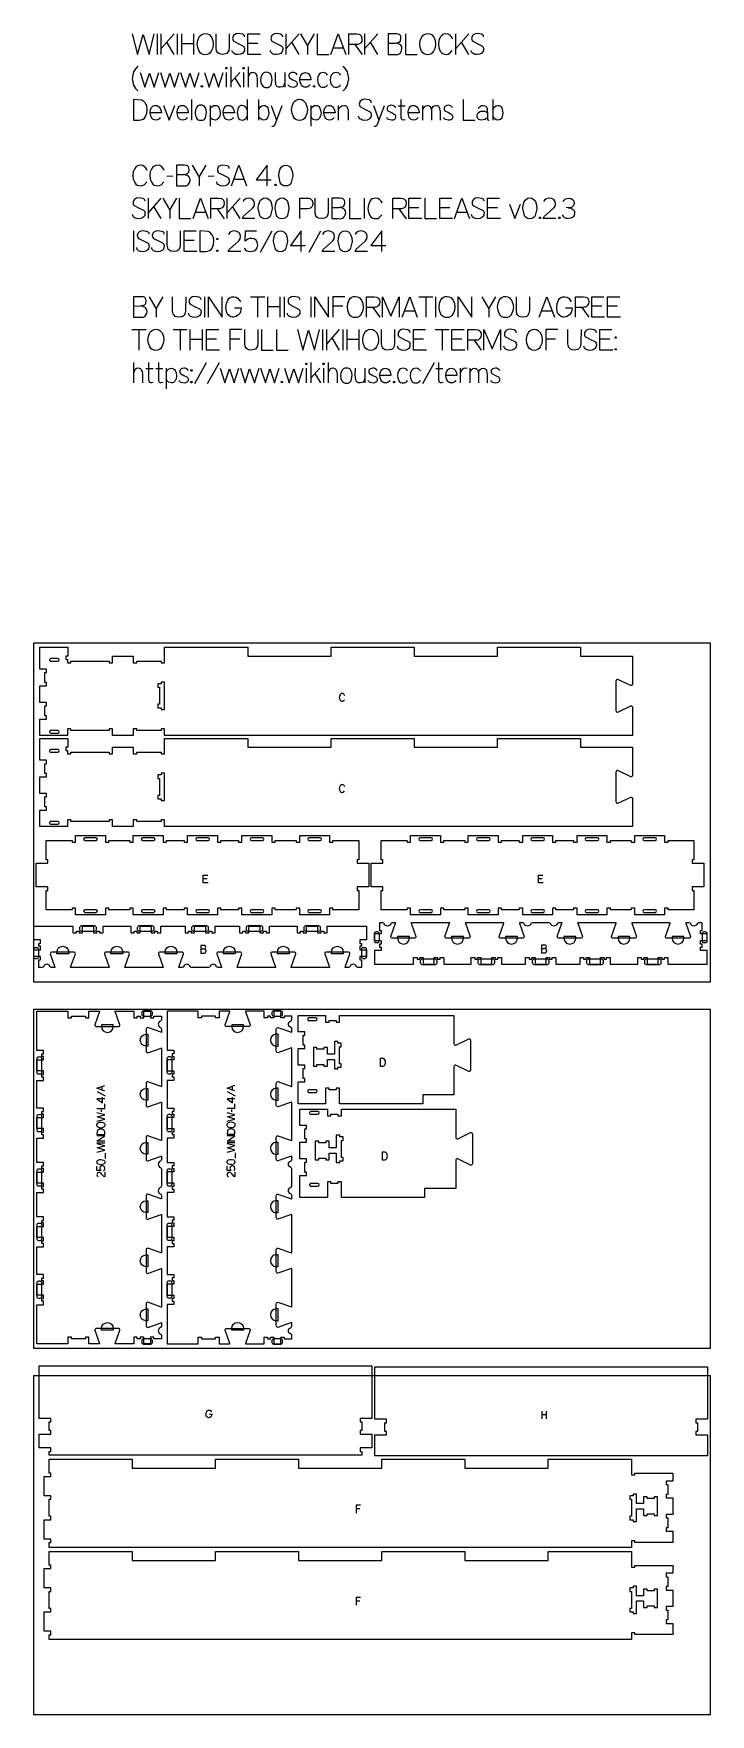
# Model space of a CAD drawing. Header units: millimetres. Extents: x -1220 to 1220, y -1930 to 4127.
import ezdxf

# ---------------------------------------------------------------- set-up
doc = ezdxf.new("R2010")
doc.units = ezdxf.units.MM
for name, color, linetype, true_color in [('0_SHEET_SPRUCEPLY_2440X122', 1, 'Continuous', 0xff0000), ('1_ANYTOOL_1MMDEEP_LABELS_S', 2, 'Continuous', 0xffff00), ('3_ANYTOOL_CUTTHROUGH_INSID', 4, 'Continuous', 0x00ffff), ('4_ANYTOOL_CUTTHROUGH_OUTSI', 5, 'Continuous', 0x0000ff), ('5_ANYTOOL_HALF_MILL_9MM_IN', 3, 'Continuous', 0x00ff00), ('TC', 220, 'Continuous', 0xff00bb)]:
    doc.layers.add(name, color=color, linetype=linetype, true_color=true_color)

msp = doc.modelspace()

# ---------------------------------------------------------------- linework, layer by layer
at = {"layer": '0_SHEET_SPRUCEPLY_2440X122'}
for points in [[(-1220, 1930), (-1220, 710), (1220, 710), (1220, 1930)], [(-1220, 610), (-1220, -610), (1220, -610), (1220, 610)], [(-1220, -710), (-1220, -1930), (1220, -1930), (1220, -710)]]:
    msp.add_lwpolyline(points, close=True, dxfattribs=at)
at = {"layer": '1_ANYTOOL_1MMDEEP_LABELS_S'}
for p, q in [((-594.6, 1081.4, 0), (-608.3, 1081.4, 0)), ((613.5, 1081.4, 0), (599.8, 1081.4, 0)), ((-991.3, 314.6, 0), (-962.6, 298.6, 0)), ((-972.7, 319.4, 0), (-972.7, 333.4, 0)), ((-521.9, 314.9, 0), (-493.2, 298.8, 0)), ((-503.3, 319.7, 0), (-503.3, 333.6, 0)), ((-976.7, 249, 0), (-976.6, 240.8, 0)), ((-971.8, 273.4, 0), (-971.8, 293.7, 0)), ((-507.3, 249.3, 0), (-507.3, 241.1, 0)), ((-502.5, 273.6, 0), (-502.5, 294, 0)), ((-991.8, 130.2, 0), (-963.8, 130.2, 0)), ((-522.4, 130.5, 0), (-494.4, 130.5, 0)), ((-961.4, 73.6, 0), (-961.4, 92.9, 0)), ((-492, 73.9, 0), (-492, 93.2, 0)), ((612.3, -837.2, 0), (612.3, -865.2, 0)), ((629.3, -865.2, 0), (629.3, -837.2, 0)), ((629.3, -850.9, 0), (612.3, -850.9, 0)), ((-44, -1189.6, 0), (-57.5, -1189.6, 0)), ((-44, -1521.7, 0), (-57.5, -1521.7, 0))]:
    msp.add_line(p, q, dxfattribs=at)
for points in [[(-98.5, 1741.8, 0.131103), (-102.1, 1746.8), (-104.6, 1748.3), (-107.7, 1748.8), (-110.2, 1748.5), (-112.3, 1747.7), (-114.1, 1746.3), (-115.5, 1744.4), (-117.5, 1739.8), (-118.1, 1734.8), (-117.5, 1729.7), (-115.5, 1725.1), (-114, 1723.2), (-112.1, 1721.9), (-109.9, 1721), (-107.4, 1720.8), (-104.8, 1721.1), (-102.5, 1722.3), (-99.2, 1726.2)], [(-98.5, 1413.3, 0.131103), (-102.1, 1418.3), (-104.6, 1419.8), (-107.7, 1420.3), (-110.2, 1420), (-112.3, 1419.2), (-114.1, 1417.8), (-115.5, 1415.9), (-117.5, 1411.3), (-118.1, 1406.3), (-117.5, 1401.3), (-115.5, 1396.6), (-114, 1394.7), (-112.1, 1393.4), (-109.9, 1392.6), (-107.4, 1392.3), (-104.8, 1392.7), (-102.5, 1393.8), (-99.2, 1397.7)]]:
    msp.add_lwpolyline(points, format="xyb", dxfattribs=at)
for points in [[(-590.6, 1066.4), (-608.3, 1066.4), (-608.3, 1094.4), (-591.7, 1094.4)], [(617.5, 1066.4), (599.8, 1066.4), (599.8, 1094.4), (616.4, 1094.4)], [(-617.2, 828.4), (-607.4, 828.5), (-602, 830), (-601, 830.8), (-600.3, 831.9), (-599.7, 835.1), (-600.1, 837.8), (-600.6, 838.8), (-601.2, 839.7), (-602.1, 840.3), (-603.2, 840.8), (-605.9, 841.2), (-617.2, 841.2)], [(-617.2, 841.2), (-617.2, 813.2), (-608.2, 813.2), (-605.8, 813.1), (-604.2, 813.2), (-602.7, 813.6), (-601.5, 814.4), (-600.4, 815.5), (-599, 818.2), (-598.5, 821.1), (-598.6, 822.9), (-599.2, 824.4), (-600, 825.6), (-601.2, 826.6), (-604.1, 827.9), (-607.4, 828.5)], [(610.9, 829.8), (620.8, 829.9), (626.1, 831.3), (627.1, 832.1), (627.9, 833.3), (628.5, 836.5), (628.1, 839.1), (627.6, 840.2), (626.9, 841), (626, 841.7), (624.9, 842.1), (622.2, 842.5), (610.9, 842.5)], [(610.9, 842.5), (610.9, 814.5), (620, 814.5), (622.3, 814.4), (624, 814.5), (625.4, 815), (626.6, 815.7), (627.7, 816.8), (629.2, 819.5), (629.7, 822.5), (629.5, 824.2), (629, 825.7), (628.1, 827), (626.9, 827.9), (624, 829.3), (620.8, 829.9)], [(-963.8, 316.2), (-991.8, 326.4), (-963.8, 336.7)], [(-494.4, 316.5), (-522.4, 326.6), (-494.4, 337)], [(-963.8, 288.3), (-991.8, 288.3), (-971.8, 273.4)], [(-991.8, 253.8), (-963.8, 253.8), (-963.8, 269.8)], [(-494.4, 288.6), (-522.4, 288.6), (-502.5, 273.6)], [(-522.4, 254.1), (-494.4, 254.1), (-494.4, 270)], [(-991.8, 207.6), (-963.8, 214.8), (-990.9, 222.7), (-963.8, 230.6), (-991.8, 237.6)], [(-522.4, 207.9), (-494.4, 215.1), (-521.5, 223), (-494.4, 230.9), (-522.4, 237.9)], [(-963.8, 135.8), (-991.8, 135.8), (-963.8, 154.6), (-991.8, 154.6)], [(-991.8, 96.2), (-963.8, 103.4), (-990.9, 111.2), (-963.8, 119.2), (-991.8, 126.2)], [(-494.4, 136.1), (-522.4, 136.1), (-494.4, 154.8), (-522.4, 154.8)], [(-522.4, 96.4), (-494.4, 103.6), (-521.5, 111.5), (-494.4, 119.4), (-522.4, 126.4)], [(-968.2, 28.2), (-966.3, 29.9), (-964.9, 31.9), (-964, 34.1), (-963.8, 36.6), (-964.7, 42), (-966.2, 44.2), (-968.7, 45.8), (-970.5, 46.5), (-972.3, 46.7), (-976, 46.2), (-979, 44.5), (-980.2, 43.2), (-981.1, 41.7), (-981.8, 38), (-981.5, 35.5), (-980.7, 33.3), (-977.7, 29.4), (-991.8, 30), (-991.8, 45.2)], [(-963.8, 23.6), (-963.8, 6.6), (-967, 8), (-974, 15.9), (-978.4, 21), (-980.9, 22.7), (-984.1, 23.2), (-987.4, 22.6), (-988.7, 21.9), (-989.8, 20.8), (-991.3, 18.2), (-991.8, 14.9), (-991.5, 12.3), (-990.6, 10.1), (-989.1, 8.4), (-987, 7)], [(-498.8, 28.5), (-496.9, 30.2), (-495.5, 32.1), (-494.7, 34.4), (-494.4, 36.9), (-495.3, 42.3), (-496.8, 44.4), (-499.3, 46.1), (-501.2, 46.8), (-502.9, 47), (-506.6, 46.4), (-509.7, 44.8), (-510.8, 43.5), (-511.7, 42), (-512.4, 38.3), (-512.1, 35.8), (-511.3, 33.6), (-508.3, 29.6), (-522.4, 30.3), (-522.4, 45.4)], [(-494.4, 23.9), (-494.5, 6.8), (-497.6, 8.3), (-504.6, 16.2), (-509, 21.3), (-511.6, 22.9), (-514.7, 23.5), (-518, 22.9), (-519.3, 22.2), (-520.4, 21.1), (-521.9, 18.4), (-522.4, 15.2), (-522.1, 12.6), (-521.2, 10.4), (-519.7, 8.6), (-517.6, 7.2)], [(-586.6, -848.5), (-577.4, -848.6), (-578.4, -854.1), (-579.5, -856.3), (-580.9, -858.1), (-584.4, -860.6), (-588.1, -861.5), (-590, -861.3), (-591.8, -860.7), (-595.2, -858.2), (-596.6, -856.3), (-597.6, -854), (-598.4, -847.9), (-597.7, -842.9), (-595.9, -838.1), (-594.4, -836.1), (-592.5, -834.6), (-590.2, -833.7), (-587.4, -833.4), (-584.4, -834), (-582, -835.5), (-578.6, -840.3)], [(-41, -1176.6), (-57.5, -1176.6), (-57.5, -1204.6)], [(-41, -1508.7), (-57.5, -1508.7), (-57.5, -1536.7)]]:
    msp.add_lwpolyline(points, dxfattribs=at)
for points in [[(29.7, 433.9), (29.7, 405.9), (37.7, 406), (40.6, 406.3), (42.9, 407.2), (44.9, 408.6), (46.3, 410.7), (48.2, 415.4), (48.8, 420.5), (48.2, 424.8), (46.4, 428.8), (43.2, 432.3), (41.2, 433.2)], [(-992.1, 194.2), (-991.7, 196.8), (-990.7, 199), (-987.2, 202.2), (-982.5, 204), (-977.6, 204.6), (-972.8, 204), (-968.1, 202), (-966, 200.6), (-964.5, 198.7), (-963.6, 196.5), (-963.3, 193.9), (-963.6, 191.2), (-964.5, 189), (-966, 187.1), (-968.2, 185.6), (-973, 183.6), (-977.9, 183), (-982.9, 183.7), (-987.6, 185.7), (-989.5, 187.2), (-990.9, 189.2), (-991.8, 191.5)], [(-522.7, 194.5), (-522.3, 197.1), (-521.3, 199.3), (-517.8, 202.5), (-513.1, 204.3), (-508.2, 204.9), (-503.5, 204.3), (-498.7, 202.3), (-496.6, 200.9), (-495.1, 199), (-494.2, 196.8), (-493.9, 194.2), (-494.2, 191.5), (-495.1, 189.2), (-496.7, 187.3), (-498.8, 185.8), (-503.6, 183.9), (-508.5, 183.3), (-513.5, 183.9), (-518.2, 186), (-520.2, 187.5), (-521.6, 189.5), (-522.4, 191.8)], [(-991.8, 160.2), (-963.8, 160.2), (-963.8, 168.2), (-964.2, 171), (-965, 173.4), (-966.5, 175.3), (-968.5, 176.8), (-973.3, 178.6), (-978.4, 179.2), (-982.7, 178.7), (-986.6, 176.9), (-990.2, 173.6), (-991.1, 171.7)], [(-522.4, 160.5), (-494.4, 160.5), (-494.5, 168.4), (-494.8, 171.3), (-495.7, 173.7), (-497.1, 175.6), (-499.1, 177.1), (-503.9, 178.9), (-509, 179.5), (-513.3, 178.9), (-517.3, 177.2), (-520.8, 173.9), (-521.7, 172)], [(-992, 60.1), (-991.6, 62.7), (-990.6, 64.8), (-989, 66.4), (-987, 67.7), (-982.2, 69.2), (-977.4, 69.6), (-968.2, 67.6), (-966.1, 66.4), (-964.7, 64.8), (-963.8, 62.7), (-963.5, 60.1), (-963.8, 57.6), (-964.7, 55.5), (-966.1, 53.9), (-968.2, 52.7), (-977.4, 50.7), (-982.3, 51.1), (-987, 52.6), (-989, 53.9), (-990.6, 55.5), (-991.6, 57.6)], [(-522.6, 60.4), (-522.3, 63), (-521.2, 65), (-519.6, 66.7), (-517.6, 68), (-512.9, 69.4), (-508, 69.9), (-498.8, 67.9), (-496.7, 66.7), (-495.3, 65), (-494.4, 62.9), (-494.1, 60.4), (-494.4, 57.9), (-495.3, 55.8), (-496.8, 54.2), (-498.8, 53), (-508.1, 51), (-512.9, 51.4), (-517.6, 52.9), (-519.6, 54.2), (-521.2, 55.8), (-522.3, 57.9)], [(36.2, 96.4), (36.2, 68.4), (44.2, 68.4), (47, 68.8), (49.4, 69.7), (51.4, 71.1), (52.8, 73.1), (54.7, 77.9), (55.3, 83), (54.7, 87.3), (52.9, 91.2), (49.7, 94.8), (47.7, 95.7)]]:
    msp.add_lwpolyline(points, close=True, dxfattribs=at)
at = {"layer": '3_ANYTOOL_CUTTHROUGH_INSID'}
for points in [[(-1133, 1874.9), (-1158.7, 1874.9), (-1159.5, 1874.8), (-1160.3, 1874.6), (-1161, 1874.1), (-1162.1, 1872.7), (-1162.7, 1871), (-1162.7, 1869.3), (-1162.1, 1867.6), (-1161, 1866.2), (-1160.3, 1865.8), (-1159.5, 1865.5), (-1158.7, 1865.4), (-1133, 1865.4, 1)], [(-1133, 1606.4, 1), (-1133, 1615.9), (-1158.7, 1615.9), (-1159.5, 1615.8), (-1160.3, 1615.6), (-1161, 1615.1), (-1162.1, 1613.7), (-1162.7, 1612), (-1162.7, 1610.3), (-1162.1, 1608.6), (-1161, 1607.2), (-1160.3, 1606.8), (-1159.5, 1606.5), (-1158.7, 1606.4)], [(-1133, 1546.4), (-1158.7, 1546.4), (-1159.5, 1546.3), (-1160.3, 1546.1), (-1161, 1545.6), (-1162.1, 1544.2), (-1162.7, 1542.5), (-1162.7, 1540.8), (-1162.1, 1539.1), (-1161, 1537.7), (-1160.3, 1537.3), (-1159.5, 1537), (-1158.7, 1536.9), (-1133, 1536.9, 1)], [(-1133, 1277.9, 1), (-1133, 1287.4), (-1158.7, 1287.4), (-1159.5, 1287.3), (-1160.3, 1287.1), (-1161, 1286.6), (-1162.1, 1285.2), (-1162.7, 1283.5), (-1162.7, 1281.8), (-1162.1, 1280.1), (-1161, 1278.7), (-1160.3, 1278.3), (-1159.5, 1278), (-1158.7, 1277.9)], [(-995.1, 1219.1, 1), (-995.1, 1228.6), (-1035.1, 1228.6, 1), (-1035.1, 1219.1)], [(-787.1, 1219.1, 1), (-787.1, 1228.6), (-827.1, 1228.6, 1), (-827.1, 1219.1)], [(-591.1, 1219.2, 1), (-591.1, 1228.7), (-631.1, 1228.7, 1), (-631.1, 1219.2)], [(-395.1, 1219.1, 1), (-395.1, 1228.6), (-435.1, 1228.6, 1), (-435.1, 1219.1)], [(-187.1, 1219.1, 1), (-187.1, 1228.6), (-227.1, 1228.6, 1), (-227.1, 1219.1)], [(213, 1219.1, 1), (213, 1228.6), (173, 1228.6, 1), (173, 1219.1)], [(421, 1219.1, 1), (421, 1228.6), (381, 1228.6, 1), (381, 1219.1)], [(617, 1219.2, 1), (617, 1228.7), (577, 1228.7, 1), (577, 1219.2)], [(813, 1219.1, 1), (813, 1228.6), (773, 1228.6, 1), (773, 1219.1)], [(1021, 1219.1, 1), (1021, 1228.6), (981, 1228.6, 1), (981, 1219.1)], [(-995.1, 969.6), (-1035.1, 969.6, 1), (-1035.1, 960.1), (-995.1, 960.1, 1)], [(-787.1, 969.6), (-827.1, 969.6, 1), (-827.1, 960.1), (-787.1, 960.1, 1)], [(-591.1, 969.6), (-631.1, 969.6, 1), (-631.1, 960.1), (-591.1, 960.1, 1)], [(-395.1, 969.6), (-435.1, 969.6, 1), (-435.1, 960.1), (-395.1, 960.1, 1)], [(-187.1, 969.6), (-227.1, 969.6, 1), (-227.1, 960.1), (-187.1, 960.1, 1)], [(213, 969.6), (173, 969.6, 1), (173, 960.1), (213, 960.1, 1)], [(421, 969.6), (381, 969.6, 1), (381, 960.1), (421, 960.1, 1)], [(617, 969.6), (577, 969.6, 1), (577, 960.1), (617, 960.1, 1)], [(813, 969.6), (773, 969.6, 1), (773, 960.1), (813, 960.1, 1)], [(1021, 969.6), (981, 969.6, 1), (981, 960.1), (1021, 960.1, 1)], [(-202.1, 579.7), (-227.8, 579.7), (-228.6, 579.6), (-229.3, 579.3), (-230.1, 578.9), (-231.2, 577.5), (-231.7, 575.8), (-231.7, 574.1), (-231.2, 572.4), (-230.1, 571), (-229.3, 570.5), (-228.6, 570.3), (-227.8, 570.2), (-202.1, 570.2, 1)], [(-202.1, 311.2, 1), (-202.1, 320.7), (-227.8, 320.7), (-228.6, 320.6), (-229.3, 320.3), (-230.1, 319.9), (-231.2, 318.5), (-231.7, 316.8), (-231.7, 315.1), (-231.2, 313.4), (-230.1, 312), (-229.3, 311.5), (-228.6, 311.3), (-227.8, 311.2)], [(-195.6, 242.2), (-221.3, 242.2), (-222.1, 242.1), (-222.9, 241.8), (-223.6, 241.3), (-224.7, 240), (-225.3, 238.3), (-225.3, 236.6), (-224.7, 234.8), (-223.6, 233.5), (-222.9, 233), (-222.1, 232.7), (-221.3, 232.7), (-195.6, 232.7, 1)], [(-195.6, -26.3, 1), (-195.6, -16.8), (-221.3, -16.8), (-222.1, -16.9), (-222.9, -17.2), (-223.6, -17.7), (-224.7, -19), (-225.3, -20.7), (-225.3, -22.4), (-224.7, -24.2), (-223.6, -25.5), (-222.9, -26), (-222.1, -26.3), (-221.3, -26.3)]]:
    msp.add_lwpolyline(points, format="xyb", close=True, dxfattribs=at)
for points in [[(-747.7, 1691.5), (-747.7, 1790), (-760.2, 1790), (-760.2, 1784), (-772.2, 1784), (-772.2, 1771.5), (-766.2, 1771.5), (-766.2, 1710), (-772.2, 1710), (-772.2, 1697.5), (-760.2, 1697.5), (-760.2, 1691.5)], [(-747.7, 1363), (-747.7, 1461.5), (-760.2, 1461.5), (-760.2, 1455.5), (-772.2, 1455.5), (-772.2, 1443), (-766.2, 1443), (-766.2, 1381.5), (-772.2, 1381.5), (-772.2, 1369), (-760.2, 1369), (-760.2, 1363)], [(-110.8, 488.6), (-122.8, 488.6), (-122.8, 494.6), (-135.3, 494.6), (-135.3, 448.7), (-160.8, 448.7), (-160.8, 472.7), (-173.3, 472.7), (-173.3, 466.7), (-198.8, 466.7), (-198.8, 472.7), (-211.3, 472.7), (-211.3, 406.2), (-198.8, 406.2), (-198.8, 412.2), (-173.3, 412.2), (-173.3, 406.2), (-160.8, 406.2), (-160.8, 430.2), (-135.3, 430.2), (-135.3, 396.1), (-122.8, 396.1), (-122.8, 402.1), (-110.8, 402.1), (-110.8, 414.6), (-116.8, 414.6), (-116.8, 476.1), (-110.8, 476.1)], [(-104.3, 151.1), (-116.3, 151.1), (-116.3, 157.1), (-128.8, 157.1), (-128.8, 111.2), (-154.3, 111.2), (-154.3, 135.2), (-166.8, 135.2), (-166.8, 129.2), (-192.3, 129.2), (-192.3, 135.2), (-204.8, 135.2), (-204.8, 68.7), (-192.3, 68.7), (-192.3, 74.7), (-166.8, 74.7), (-166.8, 68.7), (-154.3, 68.7), (-154.3, 92.7), (-128.8, 92.7), (-128.8, 58.6), (-116.3, 58.6), (-116.3, 64.6), (-104.3, 64.6), (-104.3, 77.1), (-110.3, 77.1), (-110.3, 138.6), (-104.3, 138.6)], [(941, -1142.4), (935.5, -1142.4), (935.5, -1142.3), (929, -1142.3), (929, -1154.8), (935, -1154.8), (935, -1216.3), (929, -1216.3), (929, -1228.8), (935, -1228.8), (935, -1228.9), (941, -1228.9), (941, -1234.9), (953.5, -1234.9), (953.5, -1188.9), (979, -1188.9), (979, -1212.9), (991.5, -1212.9), (991.5, -1206.9), (1017, -1206.9), (1017, -1212.9), (1029.5, -1212.9), (1029.5, -1146.4), (1017, -1146.4), (1017, -1152.4), (991.5, -1152.4), (991.5, -1146.4), (979, -1146.4), (979, -1170.4), (953.5, -1170.4), (953.5, -1136.4), (941, -1136.4)], [(941, -1474.5), (935.5, -1474.5), (935.5, -1474.4), (929, -1474.4), (929, -1486.9), (935, -1486.9), (935, -1548.4), (929, -1548.4), (929, -1560.9), (935, -1560.9), (935, -1561), (941, -1561), (941, -1567), (953.5, -1567), (953.5, -1521), (979, -1521), (979, -1545), (991.5, -1545), (991.5, -1539), (1017, -1539), (1017, -1545), (1029.5, -1545), (1029.5, -1478.5), (1017, -1478.5), (1017, -1484.5), (991.5, -1484.5), (991.5, -1478.5), (979, -1478.5), (979, -1502.5), (953.5, -1502.5), (953.5, -1468.5), (941, -1468.5)]]:
    msp.add_lwpolyline(points, close=True, dxfattribs=at)
at = {"layer": '4_ANYTOOL_CUTTHROUGH_OUTSI'}
for points in [[(752, 1883.4), (939.3, 1883.4), (939.3, 1782.7, -0.461531), (932.6, 1777.1), (886.6, 1799.7), (886.5, 1799.7, 0.463455), (879.3, 1793.6), (879.3, 1687.7, 0.463455), (886.5, 1681.6), (886.6, 1681.6), (932.6, 1704.3, -0.461531), (939.3, 1698.6), (939.3, 1597.9), (-747.7, 1597.9), (-747.7, 1621.7, 0.414214), (-748, 1621.9), (-760, 1621.9, 0.414214), (-760.2, 1621.7), (-760.2, 1615.9), (-848.2, 1615.9), (-848.2, 1621.7, 0.414214), (-848.5, 1621.9), (-860.5, 1621.9, 0.414214), (-860.7, 1621.7), (-860.7, 1597.9), (-935.2, 1597.9), (-935.2, 1621.7, 0.414214), (-935.5, 1621.9), (-947.5, 1621.9, 0.414214), (-947.7, 1621.7), (-947.7, 1615.9), (-1085.7, 1615.9), (-1085.7, 1621.7, 0.414214), (-1086, 1621.9), (-1098, 1621.9, 0.414214), (-1098.2, 1621.7), (-1098.2, 1597.9), (-1197.7, 1597.9), (-1197.7, 1656.4), (-1174, 1656.4, 0.414214), (-1173.8, 1656.7), (-1173.8, 1668.7, 0.414214), (-1174, 1668.9), (-1179.8, 1668.9), (-1179.8, 1704.4), (-1174, 1704.4, 0.414214), (-1173.8, 1704.7), (-1173.8, 1716.7, 0.414214), (-1174, 1716.9), (-1197.7, 1716.9), (-1197.7, 1776.4), (-1174, 1776.4, 0.414214), (-1173.8, 1776.7), (-1173.8, 1788.7, 0.414214), (-1174, 1788.9), (-1179.8, 1788.9), (-1179.8, 1824.4), (-1174, 1824.4, 0.414214), (-1173.8, 1824.7), (-1173.8, 1836.7, 0.414214), (-1174, 1836.9), (-1197.7, 1836.9), (-1197.7, 1915.4), (-1096.8, 1915.4), (-1096.8, 1883.9), (-1104, 1883.9, 0.414214), (-1104.2, 1883.7), (-1104.2, 1871.7, 0.414214), (-1104, 1871.4), (-1098.2, 1871.4), (-1098.2, 1859.7, 0.414214), (-1098, 1859.4), (-1086, 1859.4, 0.414214), (-1085.7, 1859.7), (-1085.7, 1865.4), (-947.7, 1865.4), (-947.7, 1859.7, 0.414214), (-947.5, 1859.4), (-935.5, 1859.4, 0.414214), (-935.2, 1859.7), (-935.2, 1883.4), (-860.7, 1883.4), (-860.7, 1859.7, 0.414214), (-860.5, 1859.4), (-848.5, 1859.4, 0.414214), (-848.2, 1859.7), (-848.2, 1865.4), (-760.2, 1865.4), (-760.2, 1859.7, 0.414214), (-760, 1859.4), (-748, 1859.4, 0.414214), (-747.7, 1859.7), (-747.7, 1915.4), (-448.3, 1915.4), (-448.3, 1883.7, 0.414214), (-448, 1883.4), (-148, 1883.4, 0.414214), (-147.7, 1883.7), (-147.7, 1915.4), (151.8, 1915.4), (151.8, 1883.7, 0.414214), (152, 1883.4), (452, 1883.4, 0.414214), (452.3, 1883.7), (452.3, 1915.4), (751.8, 1915.4), (751.8, 1883.7, 0.414214)], [(752, 1554.9), (939.3, 1554.9), (939.3, 1454.3, -0.461531), (932.6, 1448.6), (886.6, 1471.2), (886.5, 1471.3, 0.463455), (879.3, 1465.1), (879.3, 1359.3, 0.463455), (886.5, 1353.1), (886.6, 1353.1), (932.6, 1375.8, -0.461531), (939.3, 1370.1), (939.3, 1269.4), (-747.7, 1269.4), (-747.7, 1293.2, 0.414214), (-748, 1293.4), (-760, 1293.4, 0.414214), (-760.2, 1293.2), (-760.2, 1287.4), (-848.2, 1287.4), (-848.2, 1293.2, 0.414214), (-848.5, 1293.4), (-860.5, 1293.4, 0.414214), (-860.7, 1293.2), (-860.7, 1269.4), (-935.2, 1269.4), (-935.2, 1293.2, 0.414214), (-935.5, 1293.4), (-947.5, 1293.4, 0.414214), (-947.7, 1293.2), (-947.7, 1287.4), (-1085.7, 1287.4), (-1085.7, 1293.2, 0.414214), (-1086, 1293.4), (-1098, 1293.4, 0.414214), (-1098.2, 1293.2), (-1098.2, 1269.4), (-1197.7, 1269.4), (-1197.7, 1327.9), (-1174, 1327.9, 0.414214), (-1173.8, 1328.2), (-1173.8, 1340.2, 0.414214), (-1174, 1340.4), (-1179.8, 1340.4), (-1179.8, 1375.9), (-1174, 1375.9, 0.414214), (-1173.8, 1376.2), (-1173.8, 1388.2, 0.414214), (-1174, 1388.4), (-1197.7, 1388.4), (-1197.7, 1447.9), (-1174, 1447.9, 0.414214), (-1173.8, 1448.2), (-1173.8, 1460.2, 0.414214), (-1174, 1460.4), (-1179.8, 1460.4), (-1179.8, 1495.9), (-1174, 1495.9, 0.414214), (-1173.8, 1496.2), (-1173.8, 1508.2, 0.414214), (-1174, 1508.4), (-1197.7, 1508.4), (-1197.7, 1586.9), (-1096.8, 1586.9), (-1096.8, 1555.4), (-1104, 1555.4, 0.414214), (-1104.2, 1555.2), (-1104.2, 1543.2, 0.414214), (-1104, 1542.9), (-1098.2, 1542.9), (-1098.2, 1531.2, 0.414214), (-1098, 1530.9), (-1086, 1530.9, 0.414214), (-1085.7, 1531.2), (-1085.7, 1536.9), (-947.7, 1536.9), (-947.7, 1531.2, 0.414214), (-947.5, 1530.9), (-935.5, 1530.9, 0.414214), (-935.2, 1531.2), (-935.2, 1554.9), (-860.7, 1554.9), (-860.7, 1531.2, 0.414214), (-860.5, 1530.9), (-848.5, 1530.9, 0.414214), (-848.2, 1531.2), (-848.2, 1536.9), (-760.2, 1536.9), (-760.2, 1531.2, 0.414214), (-760, 1530.9), (-748, 1530.9, 0.414214), (-747.7, 1531.2), (-747.7, 1586.9), (-448.3, 1586.9), (-448.3, 1555.2, 0.414214), (-448, 1554.9), (-148, 1554.9, 0.414214), (-147.7, 1555.2), (-147.7, 1586.9), (151.8, 1586.9), (151.8, 1555.2, 0.414214), (152, 1554.9), (452, 1554.9, 0.414214), (452.3, 1555.2), (452.3, 1586.9), (751.8, 1586.9), (751.8, 1555.2, 0.414214)], [(-1081.4, 1213.4, 0.414214), (-1081.1, 1213.1), (-1069.1, 1213.1, 0.414214), (-1068.9, 1213.4), (-1068.9, 1237.1), (-961.4, 1237.1), (-961.4, 1213.4, 0.414214), (-961.1, 1213.1), (-949.1, 1213.1, 0.414214), (-948.9, 1213.4), (-948.9, 1219.1), (-873.4, 1219.1), (-873.4, 1213.4, 0.414214), (-873.1, 1213.1), (-861.1, 1213.1, 0.414214), (-860.9, 1213.4), (-860.9, 1237.1), (-753.4, 1237.1), (-753.4, 1213.4, 0.414214), (-753.1, 1213.1), (-741.1, 1213.1, 0.414214), (-740.9, 1213.4), (-740.9, 1219.1), (-677.4, 1219.2), (-677.4, 1213.4, 0.414214), (-677.1, 1213.2), (-665.1, 1213.2, 0.414214), (-664.9, 1213.4), (-664.9, 1237.2), (-557.4, 1237.2), (-557.4, 1213.4, 0.414214), (-557.1, 1213.2), (-545.1, 1213.2, 0.414214), (-544.9, 1213.4), (-544.9, 1219.2), (-481.4, 1219.1), (-481.4, 1213.4, 0.414214), (-481.1, 1213.1), (-469.1, 1213.1, 0.414214), (-468.9, 1213.4), (-468.9, 1237.1), (-361.4, 1237.1), (-361.4, 1213.4, 0.414214), (-361.1, 1213.1), (-349.1, 1213.1, 0.414214), (-348.9, 1213.4), (-348.9, 1219.1), (-273.4, 1219.1), (-273.4, 1213.4, 0.414214), (-273.1, 1213.1), (-261.1, 1213.1, 0.414214), (-260.9, 1213.4), (-260.9, 1237.1), (-153.4, 1237.1), (-153.4, 1213.4, 0.414214), (-153.1, 1213.1), (-141.1, 1213.1, 0.414214), (-140.9, 1213.4), (-140.9, 1219.1), (-47.4, 1219.1), (-47.4, 1149.6), (-53.1, 1149.6, 0.414214), (-53.4, 1149.4), (-53.4, 1137.4, 0.414214), (-53.1, 1137.1), (-11.4, 1137.1), (-11.4, 1051.6), (-53.1, 1051.6, 0.414214), (-53.4, 1051.4), (-53.4, 1039.4, 0.414214), (-53.1, 1039.1), (-47.4, 1039.1), (-47.4, 969.6), (-140.9, 969.6), (-140.9, 975.4, 0.414214), (-141.1, 975.6), (-153.1, 975.6, 0.414214), (-153.4, 975.4), (-153.4, 951.6), (-260.9, 951.6), (-260.9, 975.4, 0.414214), (-261.1, 975.6), (-273.1, 975.6, 0.414214), (-273.4, 975.4), (-273.4, 969.6), (-348.9, 969.6), (-348.9, 975.4, 0.414214), (-349.1, 975.6), (-361.1, 975.6, 0.414214), (-361.4, 975.4), (-361.4, 951.6), (-468.9, 951.6), (-468.9, 975.4, 0.414214), (-469.1, 975.6), (-481.1, 975.6, 0.414214), (-481.4, 975.4), (-481.4, 969.6), (-544.9, 969.6), (-544.9, 975.3, 0.414214), (-545.1, 975.6), (-557.1, 975.6, 0.414214), (-557.4, 975.3), (-557.4, 951.6), (-664.9, 951.6), (-664.9, 975.3, 0.414214), (-665.1, 975.6), (-677.1, 975.6, 0.414214), (-677.4, 975.3), (-677.4, 969.6), (-740.9, 969.6), (-740.9, 975.4, 0.414214), (-741.1, 975.6), (-753.1, 975.6, 0.414214), (-753.4, 975.4), (-753.4, 951.6), (-860.9, 951.6), (-860.9, 975.4, 0.414214), (-861.1, 975.6), (-873.1, 975.6, 0.414214), (-873.4, 975.4), (-873.4, 969.6), (-948.9, 969.6), (-948.9, 975.4, 0.414214), (-949.1, 975.6), (-961.1, 975.6, 0.414214), (-961.4, 975.4), (-961.4, 951.6), (-1068.9, 951.6), (-1068.9, 975.4, 0.414214), (-1069.1, 975.6), (-1081.1, 975.6, 0.414214), (-1081.4, 975.4), (-1081.4, 969.6), (-1174.9, 969.6), (-1174.9, 1039.1), (-1169.1, 1039.1, 0.414214), (-1168.9, 1039.4), (-1168.9, 1051.4, 0.414214), (-1169.1, 1051.6), (-1210.9, 1051.6), (-1210.9, 1137.1), (-1169.1, 1137.1, 0.414214), (-1168.9, 1137.4), (-1168.9, 1149.4, 0.414214), (-1169.1, 1149.6), (-1174.9, 1149.6), (-1174.9, 1219.1), (-1081.4, 1219.1)], [(126.7, 1213.4, 0.414214), (127, 1213.1), (139, 1213.1, 0.414214), (139.2, 1213.4), (139.2, 1237.1), (246.7, 1237.1), (246.7, 1213.4, 0.414214), (247, 1213.1), (259, 1213.1, 0.414214), (259.2, 1213.4), (259.2, 1219.1), (334.7, 1219.1), (334.7, 1213.4, 0.414214), (335, 1213.1), (347, 1213.1, 0.414214), (347.2, 1213.4), (347.2, 1237.1), (454.7, 1237.1), (454.7, 1213.4, 0.414214), (455, 1213.1), (467, 1213.1, 0.414214), (467.2, 1213.4), (467.2, 1219.1), (530.7, 1219.2), (530.7, 1213.4, 0.414214), (531, 1213.2), (543, 1213.2, 0.414214), (543.2, 1213.4), (543.2, 1237.2), (650.7, 1237.2), (650.7, 1213.4, 0.414214), (651, 1213.2), (663, 1213.2, 0.414214), (663.2, 1213.4), (663.2, 1219.2), (726.7, 1219.1), (726.7, 1213.4, 0.414214), (727, 1213.1), (739, 1213.1, 0.414214), (739.2, 1213.4), (739.2, 1237.1), (846.7, 1237.1), (846.7, 1213.4, 0.414214), (847, 1213.1), (859, 1213.1, 0.414214), (859.2, 1213.4), (859.2, 1219.1), (934.7, 1219.1), (934.7, 1213.4, 0.414214), (935, 1213.1), (947, 1213.1, 0.414214), (947.2, 1213.4), (947.2, 1237.1), (1054.7, 1237.1), (1054.7, 1213.4, 0.414214), (1055, 1213.1), (1067, 1213.1, 0.414214), (1067.2, 1213.4), (1067.2, 1219.1), (1160.7, 1219.1), (1160.7, 1149.6), (1155, 1149.6, 0.414214), (1154.7, 1149.4), (1154.7, 1137.4, 0.414214), (1155, 1137.1), (1196.7, 1137.1), (1196.7, 1051.6), (1155, 1051.6, 0.414214), (1154.7, 1051.4), (1154.7, 1039.4, 0.414214), (1155, 1039.1), (1160.7, 1039.1), (1160.7, 969.6), (1067.2, 969.6), (1067.2, 975.4, 0.414214), (1067, 975.6), (1055, 975.6, 0.414214), (1054.7, 975.4), (1054.7, 951.6), (947.2, 951.6), (947.2, 975.4, 0.414214), (947, 975.6), (935, 975.6, 0.414214), (934.7, 975.4), (934.7, 969.6), (859.2, 969.6), (859.2, 975.4, 0.414214), (859, 975.6), (847, 975.6, 0.414214), (846.7, 975.4), (846.7, 951.6), (739.2, 951.6), (739.2, 975.4, 0.414214), (739, 975.6), (727, 975.6, 0.414214), (726.7, 975.4), (726.7, 969.6), (663.2, 969.6), (663.2, 975.3, 0.414214), (663, 975.6), (651, 975.6, 0.414214), (650.7, 975.3), (650.7, 951.6), (543.2, 951.6), (543.2, 975.3, 0.414214), (543, 975.6), (531, 975.6, 0.414214), (530.7, 975.3), (530.7, 969.6), (467.2, 969.6), (467.2, 975.4, 0.414214), (467, 975.6), (455, 975.6, 0.414214), (454.7, 975.4), (454.7, 951.6), (347.2, 951.6), (347.2, 975.4, 0.414214), (347, 975.6), (335, 975.6, 0.414214), (334.7, 975.4), (334.7, 969.6), (259.2, 969.6), (259.2, 975.4, 0.414214), (259, 975.6), (247, 975.6, 0.414214), (246.7, 975.4), (246.7, 951.6), (139.2, 951.6), (139.2, 975.4, 0.414214), (139, 975.6), (127, 975.6, 0.414214), (126.7, 975.4), (126.7, 969.6), (33.2, 969.6), (33.2, 1039.1), (39, 1039.1, 0.414214), (39.2, 1039.4), (39.2, 1051.4, 0.414214), (39, 1051.6), (-2.8, 1051.6), (-2.8, 1137.1), (39, 1137.1, 0.414214), (39.2, 1137.4), (39.2, 1149.4, 0.414214), (39, 1149.6), (33.2, 1149.6), (33.2, 1219.1), (126.7, 1219.1)], [(-1189.3, 761), (-1201.7, 761), (-1201.7, 788.5), (-1196, 788.5, 0.414214), (-1195.7, 788.8), (-1195.7, 800.8, 0.414214), (-1196, 801), (-1219.7, 801), (-1219.7, 825.5), (-1196, 825.5, 0.414214), (-1195.7, 825.8), (-1195.7, 837.8, 0.414214), (-1196, 838), (-1201.7, 838), (-1201.7, 848.5), (-1196, 848.5, 0.414214), (-1195.7, 848.8), (-1195.7, 860.8, 0.414214), (-1196, 861), (-1219.7, 861), (-1219.7, 910.5), (-1078.2, 910.5), (-1078.2, 886.8, 0.414214), (-1078, 886.5), (-1066, 886.5, 0.414214), (-1065.7, 886.8), (-1065.7, 892.5), (-1056.2, 892.5), (-1056.2, 886.8, 0.414214), (-1056, 886.5), (-1044, 886.5, 0.414214), (-1043.7, 886.8), (-1043.7, 910.5), (-1004.2, 910.5), (-1004.2, 886.8, 0.414214), (-1004, 886.5), (-992, 886.5, 0.414214), (-991.7, 886.8), (-991.7, 892.5), (-982.2, 892.5), (-982.2, 886.8, 0.414214), (-982, 886.5), (-970, 886.5, 0.414214), (-969.7, 886.8), (-969.7, 910.5), (-870.2, 910.5), (-870.2, 886.8, 0.414214), (-870, 886.5), (-858, 886.5, 0.414214), (-857.7, 886.8), (-857.7, 892.5), (-848.2, 892.5), (-848.2, 886.8, 0.414214), (-848, 886.5), (-836, 886.5, 0.414214), (-835.7, 886.8), (-835.7, 910.5), (-796.2, 910.5), (-796.2, 886.8, 0.414214), (-796, 886.5), (-784, 886.5, 0.414214), (-783.7, 886.8), (-783.7, 892.5), (-774.2, 892.5), (-774.2, 886.8, 0.414214), (-774, 886.5), (-762, 886.5, 0.414214), (-761.7, 886.8), (-761.7, 910.5), (-674.2, 910.5), (-674.2, 886.8, 0.414214), (-674, 886.5), (-662, 886.5, 0.414214), (-661.7, 886.8), (-661.7, 892.5), (-652.2, 892.5), (-652.2, 886.8, 0.414214), (-652, 886.5), (-640, 886.5, 0.414214), (-639.7, 886.8), (-639.7, 910.5), (-600.2, 910.5), (-600.2, 886.8, 0.414214), (-600, 886.5), (-588, 886.5, 0.414214), (-587.7, 886.8), (-587.7, 892.5), (-578.2, 892.5), (-578.2, 886.8, 0.414214), (-578, 886.5), (-566, 886.5, 0.414214), (-565.7, 886.8), (-565.7, 910.5), (-478.2, 910.5), (-478.2, 886.8, 0.414214), (-478, 886.5), (-466, 886.5, 0.414214), (-465.7, 886.8), (-465.7, 892.5), (-456.2, 892.5), (-456.2, 886.8, 0.414214), (-456, 886.5), (-444, 886.5, 0.414214), (-443.7, 886.8), (-443.7, 910.5), (-404.2, 910.5), (-404.2, 886.8, 0.414214), (-404, 886.5), (-392, 886.5, 0.414214), (-391.7, 886.8), (-391.7, 892.5), (-382.2, 892.5), (-382.2, 886.8, 0.414214), (-382, 886.5), (-370, 886.5, 0.414214), (-369.7, 886.8), (-369.7, 910.5), (-270.2, 910.5), (-270.2, 886.8, 0.414214), (-270, 886.5), (-258, 886.5, 0.414214), (-257.7, 886.8), (-257.7, 892.5), (-248.2, 892.5), (-248.2, 886.8, 0.414214), (-248, 886.5), (-236, 886.5, 0.414214), (-235.7, 886.8), (-235.7, 910.5), (-196.2, 910.5), (-196.2, 886.8, 0.414214), (-196, 886.5), (-184, 886.5, 0.414214), (-183.7, 886.8), (-183.7, 892.5), (-174.2, 892.5), (-174.2, 886.8, 0.414214), (-174, 886.5), (-162, 886.5, 0.414214), (-161.7, 886.8), (-161.7, 910.5), (-20.2, 910.5), (-20.2, 861), (-44, 861, 0.414214), (-44.2, 860.8), (-44.2, 848.8, 0.414214), (-44, 848.5), (-38.2, 848.5), (-38.2, 838), (-44, 838, 0.414214), (-44.2, 837.8), (-44.2, 825.8, 0.414214), (-44, 825.5), (-20.2, 825.5), (-20.2, 801), (-44, 801, 0.414214), (-44.2, 800.8), (-44.2, 788.8, 0.414214), (-44, 788.5), (-38.2, 788.5), (-38.2, 761), (-50.7, 761, -0.317837), (-56.1, 764.9, 0.707107), (-79.2, 764.9, -0.317837), (-84.6, 761), (-97, 761), (-96.8, 762.4), (-79.9, 810.7), (-79.8, 810.8, 0.414214), (-86.1, 817), (-164.1, 817, 0.414214), (-170.3, 810.8), (-170.3, 810.7), (-153.4, 762.4), (-153.2, 761), (-291.9, 761), (-291.7, 762.4), (-274.8, 810.7), (-274.7, 810.8, 0.414214), (-281, 817), (-359, 817, 0.414214), (-365.2, 810.8), (-365.2, 810.7), (-348.3, 762.4), (-348.1, 761), (-486.8, 761), (-486.6, 762.4), (-469.7, 810.7), (-469.6, 810.8, 0.414214), (-475.9, 817), (-553.9, 817, 0.414214), (-560.1, 810.8), (-560.1, 810.7), (-543.2, 762.4), (-543, 761), (-555.4, 761, -0.317837), (-560.8, 764.9, 0.707107), (-583.9, 764.9, -0.317837), (-589.3, 761), (-650.7, 761, -0.317837), (-656.1, 764.9, 0.707107), (-679.2, 764.9, -0.317837), (-684.6, 761), (-697, 761), (-696.8, 762.4), (-679.9, 810.7), (-679.8, 810.8, 0.414214), (-686.1, 817), (-764.1, 817, 0.414214), (-770.3, 810.8), (-770.3, 810.7), (-753.4, 762.4), (-753.2, 761), (-891.9, 761), (-891.7, 762.4), (-874.8, 810.7), (-874.7, 810.8, 0.414214), (-881, 817), (-959, 817, 0.414214), (-965.2, 810.8), (-965.2, 810.7), (-948.3, 762.4), (-948.1, 761), (-1086.8, 761), (-1086.6, 762.4), (-1069.7, 810.7), (-1069.6, 810.8, 0.414214), (-1075.9, 817), (-1153.9, 817, 0.414214), (-1160.1, 810.8), (-1160.1, 810.7), (-1143.2, 762.4), (-1143, 761), (-1155.4, 761, -0.317837), (-1160.8, 764.9, 0.707107), (-1183.9, 764.9, -0.317837)], [(38.8, 922.7), (26.4, 922.7), (26.4, 895.2), (32.1, 895.2, -0.414214), (32.4, 894.9), (32.4, 882.9, -0.414214), (32.1, 882.7), (8.4, 882.7), (8.4, 858.2), (32.1, 858.2, -0.414214), (32.4, 857.9), (32.4, 845.9, -0.414214), (32.1, 845.7), (26.4, 845.7), (26.4, 835.2), (32.1, 835.2, -0.414214), (32.4, 834.9), (32.4, 822.9, -0.414214), (32.1, 822.7), (8.4, 822.7), (8.4, 773.2), (149.9, 773.2), (149.9, 796.9, -0.414214), (150.1, 797.2), (162.1, 797.2, -0.414214), (162.4, 796.9), (162.4, 791.2), (171.9, 791.2), (171.9, 796.9, -0.414214), (172.1, 797.2), (184.1, 797.2, -0.414214), (184.4, 796.9), (184.4, 773.2), (223.9, 773.2), (223.9, 796.9, -0.414214), (224.1, 797.2), (236.1, 797.2, -0.414214), (236.4, 796.9), (236.4, 791.2), (245.9, 791.2), (245.9, 796.9, -0.414214), (246.1, 797.2), (258.1, 797.2, -0.414214), (258.4, 796.9), (258.4, 773.2), (357.9, 773.2), (357.9, 796.9, -0.414214), (358.1, 797.2), (370.1, 797.2, -0.414214), (370.4, 796.9), (370.4, 791.2), (379.9, 791.2), (379.9, 796.9, -0.414214), (380.1, 797.2), (392.1, 797.2, -0.414214), (392.4, 796.9), (392.4, 773.2), (431.9, 773.2), (431.9, 796.9, -0.414214), (432.1, 797.2), (444.1, 797.2, -0.414214), (444.4, 796.9), (444.4, 791.2), (453.9, 791.2), (453.9, 796.9, -0.414214), (454.1, 797.2), (466.1, 797.2, -0.414214), (466.4, 796.9), (466.4, 773.2), (553.9, 773.2), (553.9, 796.9, -0.414214), (554.1, 797.2), (566.1, 797.2, -0.414214), (566.4, 796.9), (566.4, 791.2), (575.9, 791.2), (575.9, 796.9, -0.414214), (576.1, 797.2), (588.1, 797.2, -0.414214), (588.4, 796.9), (588.4, 773.2), (627.9, 773.2), (627.9, 796.9, -0.414214), (628.1, 797.2), (640.1, 797.2, -0.414214), (640.4, 796.9), (640.4, 791.2), (649.9, 791.2), (649.9, 796.9, -0.414214), (650.1, 797.2), (662.1, 797.2, -0.414214), (662.4, 796.9), (662.4, 773.2), (749.9, 773.2), (749.9, 796.9, -0.414214), (750.1, 797.2), (762.1, 797.2, -0.414214), (762.4, 796.9), (762.4, 791.2), (771.9, 791.2), (771.9, 796.9, -0.414214), (772.1, 797.2), (784.1, 797.2, -0.414214), (784.4, 796.9), (784.4, 773.2), (823.9, 773.2), (823.9, 796.9, -0.414214), (824.1, 797.2), (836.1, 797.2, -0.414214), (836.4, 796.9), (836.4, 791.2), (845.9, 791.2), (845.9, 796.9, -0.414214), (846.1, 797.2), (858.1, 797.2, -0.414214), (858.4, 796.9), (858.4, 773.2), (957.9, 773.2), (957.9, 796.9, -0.414214), (958.1, 797.2), (970.1, 797.2, -0.414214), (970.4, 796.9), (970.4, 791.2), (979.9, 791.2), (979.9, 796.9, -0.414214), (980.1, 797.2), (992.1, 797.2, -0.414214), (992.4, 796.9), (992.4, 773.2), (1031.9, 773.2), (1031.9, 796.9, -0.414214), (1032.1, 797.2), (1044.1, 797.2, -0.414214), (1044.4, 796.9), (1044.4, 791.2), (1053.9, 791.2), (1053.9, 796.9, -0.414214), (1054.1, 797.2), (1066.1, 797.2, -0.414214), (1066.4, 796.9), (1066.4, 773.2), (1207.9, 773.2), (1207.9, 822.7), (1184.1, 822.7, -0.414214), (1183.9, 822.9), (1183.9, 834.9, -0.414214), (1184.1, 835.2), (1189.9, 835.2), (1189.9, 845.7), (1184.1, 845.7, -0.414214), (1183.9, 845.9), (1183.9, 857.9, -0.414214), (1184.1, 858.2), (1207.9, 858.2), (1207.9, 882.7), (1184.1, 882.7, -0.414214), (1183.9, 882.9), (1183.9, 894.9, -0.414214), (1184.1, 895.2), (1189.9, 895.2), (1189.9, 922.7), (1177.5, 922.7, 0.317837), (1172.1, 918.8, -0.707107), (1149, 918.8, 0.317837), (1143.5, 922.7), (1131.1, 922.7), (1131.4, 921.3), (1148.3, 873), (1148.3, 872.9, -0.414214), (1142, 866.7), (1064, 866.7, -0.414214), (1057.8, 872.9), (1057.8, 873), (1074.7, 921.3), (1074.9, 922.7), (936.2, 922.7), (936.5, 921.3), (953.4, 873), (953.4, 872.9, -0.414214), (947.1, 866.7), (869.1, 866.7, -0.414214), (862.9, 872.9), (862.9, 873), (879.8, 921.3), (880, 922.7), (741.3, 922.7), (741.6, 921.3), (758.5, 873), (758.5, 872.9, -0.414214), (752.2, 866.7), (674.2, 866.7, -0.414214), (668, 872.9), (668, 873), (684.9, 921.3), (685.1, 922.7), (672.7, 922.7, 0.317837), (667.3, 918.8, -0.707107), (644.2, 918.8, 0.317837), (638.8, 922.7), (577.5, 922.7, 0.317837), (572.1, 918.8, -0.707107), (549, 918.8, 0.317837), (543.5, 922.7), (531.1, 922.7), (531.4, 921.3), (548.3, 873), (548.3, 872.9, -0.414214), (542, 866.7), (464, 866.7, -0.414214), (457.8, 872.9), (457.8, 873), (474.7, 921.3), (474.9, 922.7), (336.2, 922.7), (336.5, 921.3), (353.4, 873), (353.4, 872.9, -0.414214), (347.1, 866.7), (269.1, 866.7, -0.414214), (262.9, 872.9), (262.9, 873), (279.8, 921.3), (280, 922.7), (141.3, 922.7), (141.6, 921.3), (158.5, 873), (158.5, 872.9, -0.414214), (152.2, 866.7), (74.2, 866.7, -0.414214), (68, 872.9), (68, 873), (84.9, 921.3), (85.1, 922.7), (72.7, 922.7, 0.317837), (67.3, 918.8, -0.707107), (44.2, 918.8, 0.317837)], [(-982.5, -593.8), (-982.2, -595.2), (-1020.8, -595.2), (-1020.8, -571.4, 0.414214), (-1021.1, -571.2), (-1033.1, -571.2, 0.414214), (-1033.3, -571.4), (-1033.3, -577.2), (-1083.8, -577.2), (-1083.8, -571.4, 0.414214), (-1084.1, -571.2), (-1096.1, -571.2, 0.414214), (-1096.3, -571.4), (-1096.3, -595.2), (-1208.3, -595.2), (-1208.3, -453.7), (-1184.6, -453.7, 0.414214), (-1184.3, -453.4), (-1184.3, -441.4, 0.414214), (-1184.6, -441.2), (-1190.3, -441.2), (-1190.3, -431.7), (-1184.6, -431.7, 0.414214), (-1184.3, -431.4), (-1184.3, -419.4, 0.414214), (-1184.6, -419.2), (-1208.3, -419.2), (-1208.3, -379.7), (-1184.6, -379.7, 0.414214), (-1184.3, -379.4), (-1184.3, -367.4, 0.414214), (-1184.6, -367.2), (-1190.3, -367.2), (-1190.3, -357.7), (-1184.6, -357.7, 0.414214), (-1184.3, -357.4), (-1184.3, -345.4, 0.414214), (-1184.6, -345.2), (-1208.3, -345.2), (-1208.3, -245.7), (-1184.6, -245.7, 0.414214), (-1184.3, -245.4), (-1184.3, -233.4, 0.414214), (-1184.6, -233.2), (-1190.3, -233.2), (-1190.3, -223.7), (-1184.6, -223.7, 0.414214), (-1184.3, -223.4), (-1184.3, -211.4, 0.414214), (-1184.6, -211.2), (-1208.3, -211.2), (-1208.3, -171.7), (-1184.6, -171.7, 0.414214), (-1184.3, -171.4), (-1184.3, -159.4, 0.414214), (-1184.6, -159.2), (-1190.3, -159.2), (-1190.3, -149.7), (-1184.6, -149.7, 0.414214), (-1184.3, -149.4), (-1184.3, -137.4, 0.414214), (-1184.6, -137.2), (-1208.3, -137.2), (-1208.3, -49.7), (-1184.6, -49.7, 0.414214), (-1184.3, -49.4), (-1184.3, -37.4, 0.414214), (-1184.6, -37.2), (-1190.3, -37.2), (-1190.3, -27.7), (-1184.6, -27.7, 0.414214), (-1184.3, -27.4), (-1184.3, -15.4, 0.414214), (-1184.6, -15.2), (-1208.3, -15.2), (-1208.3, 24.3), (-1184.6, 24.3, 0.414214), (-1184.3, 24.6), (-1184.3, 36.6, 0.414214), (-1184.6, 36.8), (-1190.3, 36.8), (-1190.3, 46.3), (-1184.6, 46.3, 0.414214), (-1184.3, 46.6), (-1184.3, 58.6, 0.414214), (-1184.6, 58.8), (-1208.3, 58.8), (-1208.3, 146.3), (-1184.6, 146.3, 0.414214), (-1184.3, 146.6), (-1184.3, 158.6, 0.414214), (-1184.6, 158.8), (-1190.3, 158.8), (-1190.3, 168.3), (-1184.6, 168.3, 0.414214), (-1184.3, 168.6), (-1184.3, 180.6, 0.414214), (-1184.6, 180.8), (-1208.3, 180.8), (-1208.3, 220.3), (-1184.6, 220.3, 0.414214), (-1184.3, 220.6), (-1184.3, 232.6, 0.414214), (-1184.6, 232.8), (-1190.3, 232.8), (-1190.3, 242.3), (-1184.6, 242.3, 0.414214), (-1184.3, 242.6), (-1184.3, 254.6, 0.414214), (-1184.6, 254.8), (-1208.3, 254.8), (-1208.3, 354.3), (-1184.6, 354.3, 0.414214), (-1184.3, 354.6), (-1184.3, 366.6, 0.414214), (-1184.6, 366.8), (-1190.3, 366.8), (-1190.3, 376.3), (-1184.6, 376.3, 0.414214), (-1184.3, 376.6), (-1184.3, 388.6, 0.414214), (-1184.6, 388.8), (-1208.3, 388.8), (-1208.3, 428.3), (-1184.6, 428.3, 0.414214), (-1184.3, 428.6), (-1184.3, 440.6, 0.414214), (-1184.6, 440.8), (-1190.3, 440.8), (-1190.3, 450.3), (-1184.6, 450.3, 0.414214), (-1184.3, 450.6), (-1184.3, 462.6, 0.414214), (-1184.6, 462.8), (-1208.3, 462.8), (-1208.3, 604.3), (-1096.3, 604.3), (-1096.3, 580.6, 0.414214), (-1096.1, 580.3), (-1084.1, 580.3, 0.414214), (-1083.8, 580.6), (-1083.8, 586.3), (-1033.3, 586.3), (-1033.3, 580.6, 0.414214), (-1033.1, 580.3), (-1021.1, 580.3, 0.414214), (-1020.8, 580.6), (-1020.8, 604.3), (-982.2, 604.3), (-982.5, 602.9), (-999.4, 554.6), (-999.4, 554.6, 0.414214), (-993.1, 548.3), (-915.1, 548.3, 0.414214), (-908.9, 554.6), (-908.9, 554.6), (-925.8, 602.9), (-926, 604.3), (-858.8, 604.3), (-858.8, 580.6, 0.414214), (-858.6, 580.3), (-846.6, 580.3, 0.414214), (-846.3, 580.6), (-846.3, 586.3), (-835.8, 586.3), (-835.8, 580.6, 0.414214), (-835.6, 580.3), (-823.6, 580.3, 0.414214), (-823.3, 580.6), (-823.3, 604.3), (-798.8, 604.3), (-798.8, 580.6, 0.414214), (-798.6, 580.3), (-786.6, 580.3, 0.414214), (-786.3, 580.6), (-786.3, 586.3), (-758.8, 586.3), (-758.8, 573.9, -0.317837), (-762.7, 568.5, 0.707107), (-762.7, 545.4, -0.317837), (-758.8, 540), (-758.8, 527.6), (-760.2, 527.8), (-808.5, 544.7), (-808.6, 544.7, 0.414214), (-814.8, 538.5), (-814.8, 460.5, 0.414214), (-808.6, 454.2), (-808.5, 454.2), (-760.2, 471.1), (-758.8, 471.4), (-758.8, 332.7), (-760.2, 332.9), (-808.5, 349.8), (-808.6, 349.8, 0.414214), (-814.8, 343.6), (-814.8, 265.6, 0.414214), (-808.6, 259.3), (-808.5, 259.3), (-760.2, 276.2), (-758.8, 276.5), (-758.8, 137.8), (-760.2, 138), (-808.5, 154.9), (-808.6, 154.9, 0.414214), (-814.8, 148.7), (-814.8, 70.7, 0.414214), (-808.6, 64.4), (-808.5, 64.4), (-760.2, 81.3), (-758.8, 81.6), (-758.8, 69.2, -0.317837), (-762.7, 63.7, 0.707107), (-762.7, 40.6, -0.317837), (-758.8, 35.2), (-758.8, -26.1, -0.317837), (-762.7, -31.5, 0.707107), (-762.7, -54.6, -0.317837), (-758.8, -60), (-758.8, -72.4), (-760.2, -72.2), (-808.5, -55.3), (-808.6, -55.3, 0.414214), (-814.8, -61.5), (-814.8, -139.5, 0.414214), (-808.6, -145.8), (-808.5, -145.8), (-760.2, -128.9), (-758.8, -128.6), (-758.8, -267.3), (-760.2, -267.1), (-808.5, -250.2), (-808.6, -250.2, 0.414214), (-814.8, -256.4), (-814.8, -334.4, 0.414214), (-808.6, -340.7), (-808.5, -340.7), (-760.2, -323.8), (-758.8, -323.5), (-758.8, -462.2), (-760.2, -462), (-808.5, -445.1), (-808.6, -445.1, 0.414214), (-814.8, -451.3), (-814.8, -529.3, 0.414214), (-808.6, -535.6), (-808.5, -535.6), (-760.2, -518.7), (-758.8, -518.4), (-758.8, -530.8, -0.317837), (-762.7, -536.3, 0.707107), (-762.7, -559.4, -0.317837), (-758.8, -564.8), (-758.8, -577.2), (-786.3, -577.2), (-786.3, -571.4, 0.414214), (-786.6, -571.2), (-798.6, -571.2, 0.414214), (-798.8, -571.4), (-798.8, -595.2), (-823.3, -595.2), (-823.3, -571.4, 0.414214), (-823.6, -571.2), (-835.6, -571.2, 0.414214), (-835.8, -571.4), (-835.8, -577.2), (-846.3, -577.2), (-846.3, -571.4, 0.414214), (-846.6, -571.2), (-858.6, -571.2, 0.414214), (-858.8, -571.4), (-858.8, -595.2), (-926, -595.2), (-925.8, -593.8), (-908.9, -545.5), (-908.9, -545.4, 0.414214), (-915.1, -539.2), (-993.1, -539.2, 0.414214), (-999.4, -545.4), (-999.4, -545.5)], [(-513.1, 603.2), (-512.8, 604.6), (-551.4, 604.6), (-551.4, 580.8, -0.414214), (-551.7, 580.6), (-563.7, 580.6, -0.414214), (-563.9, 580.8), (-563.9, 586.6), (-614.4, 586.6), (-614.4, 580.8, -0.414214), (-614.7, 580.6), (-626.7, 580.6, -0.414214), (-626.9, 580.8), (-626.9, 604.6), (-738.9, 604.6), (-738.9, 463.1), (-715.2, 463.1, -0.414214), (-714.9, 462.8), (-714.9, 450.8, -0.414214), (-715.2, 450.6), (-720.9, 450.6), (-720.9, 441.1), (-715.2, 441.1, -0.414214), (-714.9, 440.8), (-714.9, 428.8, -0.414214), (-715.2, 428.6), (-738.9, 428.6), (-738.9, 389.1), (-715.2, 389.1, -0.414214), (-714.9, 388.8), (-714.9, 376.8, -0.414214), (-715.2, 376.6), (-720.9, 376.6), (-720.9, 367.1), (-715.2, 367.1, -0.414214), (-714.9, 366.8), (-714.9, 354.8, -0.414214), (-715.2, 354.6), (-738.9, 354.6), (-738.9, 255.1), (-715.2, 255.1, -0.414214), (-714.9, 254.8), (-714.9, 242.8, -0.414214), (-715.2, 242.6), (-720.9, 242.6), (-720.9, 233.1), (-715.2, 233.1, -0.414214), (-714.9, 232.8), (-714.9, 220.8, -0.414214), (-715.2, 220.6), (-738.9, 220.6), (-738.9, 181.1), (-715.2, 181.1, -0.414214), (-714.9, 180.8), (-714.9, 168.8, -0.414214), (-715.2, 168.6), (-720.9, 168.6), (-720.9, 159.1), (-715.2, 159.1, -0.414214), (-714.9, 158.8), (-714.9, 146.8, -0.414214), (-715.2, 146.6), (-738.9, 146.6), (-738.9, 59.1), (-715.2, 59.1, -0.414214), (-714.9, 58.8), (-714.9, 46.8, -0.414214), (-715.2, 46.6), (-720.9, 46.6), (-720.9, 37.1), (-715.2, 37.1, -0.414214), (-714.9, 36.8), (-714.9, 24.8, -0.414214), (-715.2, 24.6), (-738.9, 24.6), (-738.9, -14.9), (-715.2, -14.9, -0.414214), (-714.9, -15.2), (-714.9, -27.2, -0.414214), (-715.2, -27.4), (-720.9, -27.4), (-720.9, -36.9), (-715.2, -36.9, -0.414214), (-714.9, -37.2), (-714.9, -49.2, -0.414214), (-715.2, -49.4), (-738.9, -49.4), (-738.9, -136.9), (-715.2, -136.9, -0.414214), (-714.9, -137.2), (-714.9, -149.2, -0.414214), (-715.2, -149.4), (-720.9, -149.4), (-720.9, -158.9), (-715.2, -158.9, -0.414214), (-714.9, -159.2), (-714.9, -171.2, -0.414214), (-715.2, -171.4), (-738.9, -171.4), (-738.9, -210.9), (-715.2, -210.9, -0.414214), (-714.9, -211.2), (-714.9, -223.2, -0.414214), (-715.2, -223.4), (-720.9, -223.4), (-720.9, -232.9), (-715.2, -232.9, -0.414214), (-714.9, -233.2), (-714.9, -245.2, -0.414214), (-715.2, -245.4), (-738.9, -245.4), (-738.9, -344.9), (-715.2, -344.9, -0.414214), (-714.9, -345.2), (-714.9, -357.2, -0.414214), (-715.2, -357.4), (-720.9, -357.4), (-720.9, -366.9), (-715.2, -366.9, -0.414214), (-714.9, -367.2), (-714.9, -379.2, -0.414214), (-715.2, -379.4), (-738.9, -379.4), (-738.9, -418.9), (-715.2, -418.9, -0.414214), (-714.9, -419.2), (-714.9, -431.2, -0.414214), (-715.2, -431.4), (-720.9, -431.4), (-720.9, -440.9), (-715.2, -440.9, -0.414214), (-714.9, -441.2), (-714.9, -453.2, -0.414214), (-715.2, -453.4), (-738.9, -453.4), (-738.9, -594.9), (-626.9, -594.9), (-626.9, -571.2, -0.414214), (-626.7, -570.9), (-614.7, -570.9, -0.414214), (-614.4, -571.2), (-614.4, -576.9), (-563.9, -576.9), (-563.9, -571.2, -0.414214), (-563.7, -570.9), (-551.7, -570.9, -0.414214), (-551.4, -571.2), (-551.4, -594.9), (-512.8, -594.9), (-513.1, -593.5), (-530, -545.2), (-530, -545.2, -0.414214), (-523.7, -538.9), (-445.7, -538.9, -0.414214), (-439.5, -545.2), (-439.5, -545.2), (-456.4, -593.5), (-456.6, -594.9), (-389.4, -594.9), (-389.4, -571.2, -0.414214), (-389.2, -570.9), (-377.2, -570.9, -0.414214), (-376.9, -571.2), (-376.9, -576.9), (-366.4, -576.9), (-366.4, -571.2, -0.414214), (-366.2, -570.9), (-354.2, -570.9, -0.414214), (-353.9, -571.2), (-353.9, -594.9), (-329.4, -594.9), (-329.4, -571.2, -0.414214), (-329.2, -570.9), (-317.2, -570.9, -0.414214), (-316.9, -571.2), (-316.9, -576.9), (-289.4, -576.9), (-289.4, -564.5, 0.317837), (-293.3, -559.1, -0.707107), (-293.3, -536, 0.317837), (-289.4, -530.6), (-289.4, -518.2), (-290.8, -518.4), (-339.1, -535.3), (-339.2, -535.3, -0.414214), (-345.4, -529.1), (-345.4, -451.1, -0.414214), (-339.2, -444.8), (-339.1, -444.8), (-290.8, -461.7), (-289.4, -462), (-289.4, -323.3), (-290.8, -323.5), (-339.1, -340.4), (-339.2, -340.4, -0.414214), (-345.4, -334.2), (-345.4, -256.2, -0.414214), (-339.2, -249.9), (-339.1, -249.9), (-290.8, -266.8), (-289.4, -267.1), (-289.4, -128.4), (-290.8, -128.6), (-339.1, -145.5), (-339.2, -145.5, -0.414214), (-345.4, -139.3), (-345.4, -61.3, -0.414214), (-339.2, -55), (-339.1, -55), (-290.8, -71.9), (-289.4, -72.2), (-289.4, -59.8, 0.317837), (-293.3, -54.3, -0.707107), (-293.3, -31.2, 0.317837), (-289.4, -25.8), (-289.4, 35.5, 0.317837), (-293.3, 40.9, -0.707107), (-293.3, 64, 0.317837), (-289.4, 69.4), (-289.4, 81.8), (-290.8, 81.6), (-339.1, 64.7), (-339.2, 64.7, -0.414214), (-345.4, 70.9), (-345.4, 148.9, -0.414214), (-339.2, 155.2), (-339.1, 155.2), (-290.8, 138.3), (-289.4, 138), (-289.4, 276.7), (-290.8, 276.5), (-339.1, 259.6), (-339.2, 259.6, -0.414214), (-345.4, 265.8), (-345.4, 343.8, -0.414214), (-339.2, 350.1), (-339.1, 350.1), (-290.8, 333.2), (-289.4, 332.9), (-289.4, 471.6), (-290.8, 471.4), (-339.1, 454.5), (-339.2, 454.5, -0.414214), (-345.4, 460.7), (-345.4, 538.7, -0.414214), (-339.2, 545), (-339.1, 545), (-290.8, 528.1), (-289.4, 527.8), (-289.4, 540.2, 0.317837), (-293.3, 545.7, -0.707107), (-293.3, 568.8, 0.317837), (-289.4, 574.2), (-289.4, 586.6), (-316.9, 586.6), (-316.9, 580.8, -0.414214), (-317.2, 580.6), (-329.2, 580.6, -0.414214), (-329.4, 580.8), (-329.4, 604.6), (-353.9, 604.6), (-353.9, 580.8, -0.414214), (-354.2, 580.6), (-366.2, 580.6, -0.414214), (-366.4, 580.8), (-366.4, 586.6), (-376.9, 586.6), (-376.9, 580.8, -0.414214), (-377.2, 580.6), (-389.2, 580.6, -0.414214), (-389.4, 580.8), (-389.4, 604.6), (-456.6, 604.6), (-456.4, 603.2), (-439.5, 554.9), (-439.5, 554.8, -0.414214), (-445.7, 548.6), (-523.7, 548.6, -0.414214), (-530, 554.8), (-530, 554.9)], [(-266.8, 588.2), (-167.3, 588.2), (-167.3, 564.4, 0.414214), (-167.1, 564.2), (-155.1, 564.2, 0.414214), (-154.8, 564.4), (-154.8, 570.2), (-129.3, 570.2), (-129.3, 564.4, 0.414214), (-129.1, 564.2), (-117.1, 564.2, 0.414214), (-116.8, 564.4), (-116.8, 588.2), (295.2, 588.2), (295.2, 487.5, 0.463455), (302.5, 481.4), (302.5, 481.4), (348.5, 504, -0.461531), (355.2, 498.4), (355.2, 392.5, -0.461531), (348.5, 386.8), (302.5, 409.5), (302.5, 409.5, 0.463455), (295.2, 403.4), (295.2, 302.7), (182.9, 302.7, 0.414214), (182.7, 302.4), (182.7, 270.7), (-116.8, 270.7), (-116.8, 326.4, 0.414214), (-117.1, 326.7), (-129.1, 326.7, 0.414214), (-129.3, 326.4), (-129.3, 320.7), (-154.8, 320.7), (-154.8, 326.4, 0.414214), (-155.1, 326.7), (-167.1, 326.7, 0.414214), (-167.3, 326.4), (-167.3, 270.7), (-266.8, 270.7), (-266.8, 349.2), (-243.1, 349.2, 0.414214), (-242.8, 349.4), (-242.8, 361.4, 0.414214), (-243.1, 361.7), (-248.8, 361.7), (-248.8, 397.2), (-243.1, 397.2, 0.414214), (-242.8, 397.4), (-242.8, 409.4, 0.414214), (-243.1, 409.7), (-266.8, 409.7), (-266.8, 469.2), (-243.1, 469.2, 0.414214), (-242.8, 469.4), (-242.8, 481.4, 0.414214), (-243.1, 481.7), (-248.8, 481.7), (-248.8, 517.2), (-243.1, 517.2, 0.414214), (-242.8, 517.4), (-242.8, 529.4, 0.414214), (-243.1, 529.7), (-266.8, 529.7)], [(-260.3, 250.7), (-160.8, 250.7), (-160.8, 226.9, 0.414214), (-160.6, 226.7), (-148.6, 226.7, 0.414214), (-148.3, 226.9), (-148.3, 232.7), (-122.8, 232.7), (-122.8, 226.9, 0.414214), (-122.6, 226.7), (-110.6, 226.7, 0.414214), (-110.3, 226.9), (-110.3, 250.7), (301.7, 250.7), (301.7, 150, 0.463455), (309, 143.8), (309, 143.8), (355, 166.5, -0.461531), (361.7, 160.8), (361.7, 55, -0.461531), (355, 49.3), (309, 72), (309, 72, 0.463455), (301.7, 65.8), (301.7, -34.8), (189.4, -34.8, 0.414214), (189.2, -35.1), (189.2, -66.8), (-110.3, -66.8), (-110.3, -11.1, 0.414214), (-110.6, -10.8), (-122.6, -10.8, 0.414214), (-122.8, -11.1), (-122.8, -16.8), (-148.3, -16.8), (-148.3, -11.1, 0.414214), (-148.6, -10.8), (-160.6, -10.8, 0.414214), (-160.8, -11.1), (-160.8, -66.8), (-260.3, -66.8), (-260.3, 11.7), (-236.6, 11.7, 0.414214), (-236.3, 11.9), (-236.3, 23.9, 0.414214), (-236.6, 24.2), (-242.3, 24.2), (-242.3, 59.7), (-236.6, 59.7, 0.414214), (-236.3, 59.9), (-236.3, 71.9, 0.414214), (-236.6, 72.2), (-260.3, 72.2), (-260.3, 131.7), (-236.6, 131.7, 0.414214), (-236.3, 131.9), (-236.3, 143.9, 0.414214), (-236.6, 144.2), (-242.3, 144.2), (-242.3, 179.7), (-236.6, 179.7, 0.414214), (-236.3, 179.9), (-236.3, 191.9, 0.414214), (-236.6, 192.2), (-260.3, 192.2)], [(-42.4, -969.6, 0.414214), (-42.6, -969.9), (-42.6, -981.9, 0.414214), (-42.4, -982.1), (-36.6, -982.1), (-36.6, -995.6), (-1164.1, -995.6), (-1164.1, -982.1), (-1158.4, -982.1, 0.414214), (-1158.1, -981.9), (-1158.1, -969.9, 0.414214), (-1158.4, -969.6), (-1200.1, -969.6), (-1200.1, -920.1), (-1158.4, -920.1, 0.414214), (-1158.1, -919.9), (-1158.1, -907.9, 0.414214), (-1158.4, -907.6), (-1164.1, -907.6), (-1164.1, -876.1), (-1158.4, -876.1, 0.414214), (-1158.1, -875.9), (-1158.1, -863.9, 0.414214), (-1158.4, -863.6), (-1200.1, -863.6), (-1200.1, -674.1), (-0.6, -674.1), (-0.6, -863.6), (-42.4, -863.6, 0.414214), (-42.6, -863.9), (-42.6, -875.9, 0.414214), (-42.4, -876.1), (-36.6, -876.1), (-36.6, -907.6), (-42.4, -907.6, 0.414214), (-42.6, -907.9), (-42.6, -919.9, 0.414214), (-42.4, -920.1), (-0.6, -920.1), (-0.6, -969.6)], [(1167.4, -923.1), (1209.2, -923.1), (1209.2, -998.6), (9.7, -998.6), (9.7, -923.1), (51.4, -923.1, 0.414214), (51.7, -922.8), (51.7, -910.8, 0.414214), (51.4, -910.6), (45.7, -910.6), (45.7, -879.1), (51.4, -879.1, 0.414214), (51.7, -878.8), (51.7, -866.8, 0.414214), (51.4, -866.6), (9.7, -866.6), (9.7, -677.1), (1209.2, -677.1), (1209.2, -866.6), (1167.4, -866.6, 0.414214), (1167.2, -866.8), (1167.2, -878.8, 0.414214), (1167.4, -879.1), (1173.2, -879.1), (1173.2, -910.6), (1167.4, -910.6, 0.414214), (1167.2, -910.8), (1167.2, -922.8, 0.414214)], [(-1158.8, -1310.8, 0.414214), (-1158.5, -1310.6), (-1158.5, -1298.6, 0.414214), (-1158.8, -1298.3), (-1182.5, -1298.3), (-1182.5, -1228.8), (-1158.8, -1228.8, 0.414214), (-1158.5, -1228.6), (-1158.5, -1216.6, 0.414214), (-1158.8, -1216.3), (-1164.5, -1216.3), (-1164.5, -1154.8), (-1158.8, -1154.8, 0.414214), (-1158.5, -1154.6), (-1158.5, -1142.6, 0.414214), (-1158.8, -1142.3), (-1182.5, -1142.3), (-1182.5, -1072.8), (-1158.8, -1072.8, 0.414214), (-1158.5, -1072.6), (-1158.5, -1060.6, 0.414214), (-1158.8, -1060.3), (-1164.5, -1060.3), (-1164.5, -1010.8), (-865, -1010.8), (-865, -1042.6, 0.414214), (-864.8, -1042.8), (-564.8, -1042.8, 0.414214), (-564.5, -1042.6), (-564.5, -1010.8), (-265, -1010.8), (-265, -1042.6, 0.414214), (-264.8, -1042.8), (35.2, -1042.8, 0.414214), (35.5, -1042.6), (35.5, -1010.8), (335, -1010.8), (335, -1042.6, 0.414214), (335.2, -1042.8), (635.2, -1042.8, 0.414214), (635.5, -1042.6), (635.5, -1010.8), (935, -1010.8), (935, -1066.7, 0.414214), (935.2, -1066.9), (947.2, -1066.9, 0.414214), (947.5, -1066.7), (947.5, -1060.9), (1085, -1060.9), (1085, -1089.4), (1061.2, -1089.4, 0.414214), (1061, -1089.7), (1061, -1101.7, 0.414214), (1061.2, -1101.9), (1067, -1101.9), (1067, -1137.4), (1061.2, -1137.4, 0.414214), (1061, -1137.7), (1061, -1149.7, 0.414214), (1061.2, -1149.9), (1085, -1149.9), (1085, -1209.4), (1061.2, -1209.4, 0.414214), (1061, -1209.7), (1061, -1221.7, 0.414214), (1061.2, -1221.9), (1067, -1221.9), (1067, -1257.4), (1061.2, -1257.4, 0.414214), (1061, -1257.7), (1061, -1269.7, 0.414214), (1061.2, -1269.9), (1085, -1269.9), (1085, -1310.4), (947.5, -1310.4), (947.5, -1304.7, 0.414214), (947.2, -1304.4), (935.2, -1304.4, 0.414214), (935, -1304.7), (935, -1328.3), (-1164.5, -1328.3), (-1164.5, -1310.8)], [(-1158.8, -1642.9, 0.414214), (-1158.5, -1642.7), (-1158.5, -1630.7, 0.414214), (-1158.8, -1630.4), (-1182.5, -1630.4), (-1182.5, -1560.9), (-1158.8, -1560.9, 0.414214), (-1158.5, -1560.7), (-1158.5, -1548.7, 0.414214), (-1158.8, -1548.4), (-1164.5, -1548.4), (-1164.5, -1486.9), (-1158.8, -1486.9, 0.414214), (-1158.5, -1486.7), (-1158.5, -1474.7, 0.414214), (-1158.8, -1474.4), (-1182.5, -1474.4), (-1182.5, -1404.9), (-1158.8, -1404.9, 0.414214), (-1158.5, -1404.7), (-1158.5, -1392.7, 0.414214), (-1158.8, -1392.4), (-1164.5, -1392.4), (-1164.5, -1342.9), (-865, -1342.9), (-865, -1374.7, 0.414214), (-864.8, -1374.9), (-564.8, -1374.9, 0.414214), (-564.5, -1374.7), (-564.5, -1342.9), (-265, -1342.9), (-265, -1374.7, 0.414214), (-264.8, -1374.9), (35.2, -1374.9, 0.414214), (35.5, -1374.7), (35.5, -1342.9), (335, -1342.9), (335, -1374.7, 0.414214), (335.2, -1374.9), (635.2, -1374.9, 0.414214), (635.5, -1374.7), (635.5, -1342.9), (935, -1342.9), (935, -1398.8, 0.414214), (935.2, -1399), (947.2, -1399, 0.414214), (947.5, -1398.8), (947.5, -1393), (1085, -1393), (1085, -1421.5), (1061.2, -1421.5, 0.414214), (1061, -1421.8), (1061, -1433.8, 0.414214), (1061.2, -1434), (1067, -1434), (1067, -1469.5), (1061.2, -1469.5, 0.414214), (1061, -1469.8), (1061, -1481.8, 0.414214), (1061.2, -1482), (1085, -1482), (1085, -1541.5), (1061.2, -1541.5, 0.414214), (1061, -1541.8), (1061, -1553.8, 0.414214), (1061.2, -1554), (1067, -1554), (1067, -1589.5), (1061.2, -1589.5, 0.414214), (1061, -1589.8), (1061, -1601.8, 0.414214), (1061.2, -1602), (1085, -1602), (1085, -1642.5), (947.5, -1642.5), (947.5, -1636.8, 0.414214), (947.2, -1636.5), (935.2, -1636.5, 0.414214), (935, -1636.8), (935, -1660.4), (-1164.5, -1660.4), (-1164.5, -1642.9)]]:
    msp.add_lwpolyline(points, format="xyb", close=True, dxfattribs=at)
at = {"layer": '5_ANYTOOL_HALF_MILL_9MM_IN'}
for points in [[(-1048.4, 911, 0.414214), (-1054.4, 905), (-1054.4, 898.5, 0.414214), (-1048.4, 892.5), (-999.6, 892.5, 0.414214), (-993.6, 898.5), (-993.6, 905, 0.414214), (-999.6, 911)], [(-840.4, 911, 0.414214), (-846.4, 905), (-846.4, 898.5, 0.414214), (-840.4, 892.5), (-791.6, 892.5, 0.414214), (-785.6, 898.5), (-785.6, 905, 0.414214), (-791.6, 911)], [(-644.4, 911, 0.414214), (-650.4, 905), (-650.4, 898.5, 0.414214), (-644.4, 892.5), (-595.6, 892.5, 0.414214), (-589.6, 898.5), (-589.6, 905, 0.414214), (-595.6, 911)], [(-448.4, 911, 0.414214), (-454.4, 905), (-454.4, 898.5, 0.414214), (-448.4, 892.5), (-399.6, 892.5, 0.414214), (-393.6, 898.5), (-393.6, 905, 0.414214), (-399.6, 911)], [(-240.4, 911, 0.414214), (-246.4, 905), (-246.4, 898.5, 0.414214), (-240.4, 892.5), (-191.6, 892.5, 0.414214), (-185.6, 898.5), (-185.6, 905, 0.414214), (-191.6, 911)], [(13.9, 889.5, 0.414214), (7.9, 883.5), (7.9, 857.3, 0.414214), (13.9, 851.3), (20.4, 851.3, 0.414214), (26.4, 857.3), (26.4, 883.5, 0.414214), (20.4, 889.5)], [(92, 866.9, 1), (134.5, 866.9), (134.5, 873.2), (92, 873.2)], [(286.9, 866.9, 1), (329.4, 866.9), (329.4, 873.2), (286.9, 873.2)], [(481.8, 866.9, 1), (524.3, 866.9), (524.3, 873.2), (481.8, 873.2)], [(692, 866.9, 1), (734.5, 866.9), (734.5, 873.2), (692, 873.2)], [(886.9, 866.9, 1), (929.4, 866.9), (929.4, 873.2), (886.9, 873.2)], [(1081.8, 866.9, 1), (1124.3, 866.9), (1124.3, 873.2), (1081.8, 873.2)], [(1195.9, 889.5, 0.414214), (1189.9, 883.5), (1189.9, 857.3, 0.414214), (1195.9, 851.3), (1202.4, 851.3, 0.414214), (1208.4, 857.3), (1208.4, 883.5, 0.414214), (1202.4, 889.5)], [(-1214.2, 832.4, 0.414214), (-1220.2, 826.4), (-1220.2, 800.2, 0.414214), (-1214.2, 794.2), (-1207.7, 794.2, 0.414214), (-1201.7, 800.2), (-1201.7, 826.4, 0.414214), (-1207.7, 832.4)], [(-1136.1, 816.8, -1), (-1093.6, 816.8), (-1093.6, 810.5), (-1136.1, 810.5)], [(-941.2, 816.8, -1), (-898.7, 816.8), (-898.7, 810.5), (-941.2, 810.5)], [(-746.3, 816.8, -1), (-703.8, 816.8), (-703.8, 810.5), (-746.3, 810.5)], [(-536.1, 816.8, -1), (-493.6, 816.8), (-493.6, 810.5), (-536.1, 810.5)], [(-341.2, 816.8, -1), (-298.7, 816.8), (-298.7, 810.5), (-341.2, 810.5)], [(-146.3, 816.8, -1), (-103.8, 816.8), (-103.8, 810.5), (-146.3, 810.5)], [(-32.2, 832.4, 0.414214), (-38.2, 826.4), (-38.2, 800.2, 0.414214), (-32.2, 794.2), (-25.7, 794.2, 0.414214), (-19.7, 800.2), (-19.7, 826.4, 0.414214), (-25.7, 832.4)], [(179.8, 791.2, 0.414214), (173.8, 785.2), (173.8, 778.7, 0.414214), (179.8, 772.7), (228.5, 772.7, 0.414214), (234.5, 778.7), (234.5, 785.2, 0.414214), (228.5, 791.2)], [(387.8, 791.2, 0.414214), (381.8, 785.2), (381.8, 778.7, 0.414214), (387.8, 772.7), (436.5, 772.7, 0.414214), (442.5, 778.7), (442.5, 785.2, 0.414214), (436.5, 791.2)], [(583.8, 791.2, 0.414214), (577.8, 785.2), (577.8, 778.7, 0.414214), (583.8, 772.7), (632.5, 772.7, 0.414214), (638.5, 778.7), (638.5, 785.2, 0.414214), (632.5, 791.2)], [(779.8, 791.2, 0.414214), (773.8, 785.2), (773.8, 778.7, 0.414214), (779.8, 772.7), (828.5, 772.7, 0.414214), (834.5, 778.7), (834.5, 785.2, 0.414214), (828.5, 791.2)], [(987.8, 791.2, 0.414214), (981.8, 785.2), (981.8, 778.7, 0.414214), (987.8, 772.7), (1036.5, 772.7, 0.414214), (1042.5, 778.7), (1042.5, 785.2, 0.414214), (1036.5, 791.2)], [(-975.4, 548.6, 1), (-932.9, 548.6), (-932.9, 554.8), (-975.4, 554.8)], [(-824.2, 604.8, 0.414214), (-830.2, 598.8), (-830.2, 592.3, 0.414214), (-824.2, 586.3), (-797.9, 586.3, 0.414214), (-791.9, 592.3), (-791.9, 598.8, 0.414214), (-797.9, 604.8)], [(-506, 548.8, 1), (-463.5, 548.8), (-463.5, 555.1), (-506, 555.1)], [(-354.8, 605.1, 0.414214), (-360.8, 599.1), (-360.8, 592.6, 0.414214), (-354.8, 586.6), (-328.6, 586.6, 0.414214), (-322.6, 592.6), (-322.6, 599.1, 0.414214), (-328.6, 605.1)], [(-814.6, 478.2, -1), (-814.6, 520.7), (-808.3, 520.7), (-808.3, 478.2)], [(-345.2, 521, 1), (-345.2, 478.5), (-338.9, 478.5), (-338.9, 521)], [(-1202.8, 438.9, 0.414214), (-1208.8, 432.9), (-1208.8, 384.2, 0.414214), (-1202.8, 378.2), (-1196.3, 378.2, 0.414214), (-1190.3, 384.2), (-1190.3, 432.9, 0.414214), (-1196.3, 438.9)], [(-733.4, 439.2, 0.414214), (-739.4, 433.2), (-739.4, 384.5, 0.414214), (-733.4, 378.5), (-726.9, 378.5, 0.414214), (-720.9, 384.5), (-720.9, 433.2, 0.414214), (-726.9, 439.2)], [(-814.6, 283.3, -1), (-814.6, 325.8), (-808.3, 325.8), (-808.3, 283.3)], [(-345.2, 326.1, 1), (-345.2, 283.6), (-338.9, 283.6), (-338.9, 326.1)], [(-1202.8, 230.9, 0.414214), (-1208.8, 224.9), (-1208.8, 176.2, 0.414214), (-1202.8, 170.2), (-1196.3, 170.2, 0.414214), (-1190.3, 176.2), (-1190.3, 224.9, 0.414214), (-1196.3, 230.9)], [(-733.4, 231.2, 0.414214), (-739.4, 225.2), (-739.4, 176.5, 0.414214), (-733.4, 170.5), (-726.9, 170.5, 0.414214), (-720.9, 176.5), (-720.9, 225.2, 0.414214), (-726.9, 231.2)], [(-814.6, 88.4, -1), (-814.6, 130.9), (-808.3, 130.9), (-808.3, 88.4)], [(-345.2, 131.2, 1), (-345.2, 88.7), (-338.9, 88.7), (-338.9, 131.2)], [(-1202.8, 34.9, 0.414214), (-1208.8, 28.9), (-1208.8, -19.8, 0.414214), (-1202.8, -25.8), (-1196.3, -25.8, 0.414214), (-1190.3, -19.8), (-1190.3, 28.9, 0.414214), (-1196.3, 34.9)], [(-733.4, 35.2, 0.414214), (-739.4, 29.2), (-739.4, -19.5, 0.414214), (-733.4, -25.5), (-726.9, -25.5, 0.414214), (-720.9, -19.5), (-720.9, 29.2, 0.414214), (-726.9, 35.2)], [(-814.6, -121.8, -1), (-814.6, -79.3), (-808.3, -79.3), (-808.3, -121.8)], [(-345.2, -79, 1), (-345.2, -121.5), (-338.9, -121.5), (-338.9, -79)], [(-1202.8, -161.1, 0.414214), (-1208.8, -167.1), (-1208.8, -215.8, 0.414214), (-1202.8, -221.8), (-1196.3, -221.8, 0.414214), (-1190.3, -215.8), (-1190.3, -167.1, 0.414214), (-1196.3, -161.1)], [(-733.4, -160.8, 0.414214), (-739.4, -166.8), (-739.4, -215.5, 0.414214), (-733.4, -221.5), (-726.9, -221.5, 0.414214), (-720.9, -215.5), (-720.9, -166.8, 0.414214), (-726.9, -160.8)], [(-814.6, -316.7, -1), (-814.6, -274.2), (-808.3, -274.2), (-808.3, -316.7)], [(-345.2, -273.9, 1), (-345.2, -316.4), (-338.9, -316.4), (-338.9, -273.9)], [(-1202.8, -369.1, 0.414214), (-1208.8, -375.1), (-1208.8, -423.8, 0.414214), (-1202.8, -429.8), (-1196.3, -429.8, 0.414214), (-1190.3, -423.8), (-1190.3, -375.1, 0.414214), (-1196.3, -369.1)], [(-733.4, -368.8, 0.414214), (-739.4, -374.8), (-739.4, -423.5, 0.414214), (-733.4, -429.5), (-726.9, -429.5, 0.414214), (-720.9, -423.5), (-720.9, -374.8, 0.414214), (-726.9, -368.8)], [(-814.6, -511.6, -1), (-814.6, -469.1), (-808.3, -469.1), (-808.3, -511.6)], [(-345.2, -468.8, 1), (-345.2, -511.3), (-338.9, -511.3), (-338.9, -468.8)], [(-975.4, -539.4, -1), (-932.9, -539.4), (-932.9, -545.7), (-975.4, -545.7)], [(-506, -539.2, -1), (-463.5, -539.2), (-463.5, -545.4), (-506, -545.4)], [(-824.2, -577.2, 0.414214), (-830.2, -583.2), (-830.2, -589.7, 0.414214), (-824.2, -595.7), (-797.9, -595.7, 0.414214), (-791.9, -589.7), (-791.9, -583.2, 0.414214), (-797.9, -577.2)], [(-354.8, -576.9, 0.414214), (-360.8, -582.9), (-360.8, -589.4, 0.414214), (-354.8, -595.4), (-328.6, -595.4, 0.414214), (-322.6, -589.4), (-322.6, -582.9, 0.414214), (-328.6, -576.9)]]:
    msp.add_lwpolyline(points, format="xyb", close=True, dxfattribs=at)
at = {"layer": 'TC'}
for p, q in [((-774.8, 4125.9, 0), (-774.8, 4051.9, 0)), ((-760, 4051.9, 0), (-760, 4125.9, 0)), ((-760, 4073.1, 0), (-713.3, 4125.9, 0)), ((-702.3, 4125.9, 0), (-702.3, 4051.9, 0)), ((-687.4, 4125.9, 0), (-687.4, 4051.9, 0)), ((-642.2, 4051.9, 0), (-642.2, 4125.9, 0)), ((-309.4, 4051.9, 0), (-309.4, 4125.9, 0)), ((-309.4, 4073.1, 0), (-262.7, 4125.9, 0)), ((-25.8, 4051.9, 0), (-25.8, 4125.9, 0)), ((-25.8, 4073.1, 0), (20.9, 4125.9, 0)), ((302.6, 4051.9, 0), (302.6, 4125.9, 0)), ((302.6, 4073.1, 0), (349.3, 4125.9, 0)), ((-713.3, 4051.9, 0), (-739.9, 4095.8, 0)), ((-642.2, 4089.6, 0), (-687.4, 4089.6, 0)), ((-411.2, 4091.5, 0), (-447.4, 4091.5, 0)), ((-262.7, 4051.9, 0), (-289.3, 4095.8, 0)), ((-232.4, 4082.6, 0), (-232.4, 4051.9, 0)), ((-140, 4075.4, 0), (-103.2, 4075.4, 0)), ((-61.6, 4087.5, 0), (-35.8, 4051.8, 0)), ((20.9, 4051.9, 0), (-5.7, 4095.8, 0)), ((349.3, 4051.9, 0), (322.6, 4095.8, 0)), ((-509.1, 4007.5, 0), (-509.1, 3933.5, 0)), ((-447.1, 4007.5, 0), (-447.1, 3933.5, 0)), ((-525.8, 3986.3, 0), (-525.8, 3933.5, 0)), ((-477, 3986.3, 0), (-509.1, 3950.6, 0)), ((-494.3, 3967, 0), (-474.4, 3933.5, 0)), ((-463.6, 3986.3, 0), (-463.6, 3933.5, 0)), ((-314.4, 3950.5, 0), (-314.4, 3933.5, 0)), ((-650.4, 3889.1, 0), (-650.4, 3815.1, 0)), ((-450.4, 3889.1, 0), (-450.4, 3815.1, 0)), ((-409, 3889.1, 0), (-409, 3815.1, 0)), ((435.2, 3889.1, 0), (435.2, 3815.1, 0)), ((-584.1, 3867.9, 0), (-584.1, 3793.5, 0)), ((-364, 3867.9, 0), (-344.1, 3815.1, 0)), ((-220.8, 3867.9, 0), (-220.8, 3793.5, 0)), ((-120.8, 3815.1, 0), (-120.8, 3867.9, 0)), ((5.1, 3867.9, 0), (24.9, 3815.1, 0)), ((119.6, 3865.6, 0), (93.9, 3865.6, 0)), ((182.5, 3867.9, 0), (182.5, 3815.1, 0)), ((-718.2, 3612.5, 0), (-739.9, 3612.3, 0)), ((-623.3, 3609, 0), (-623.3, 3578.3, 0)), ((-569.5, 3612.5, 0), (-591.2, 3612.3, 0)), ((-498.2, 3601.8, 0), (-461.4, 3601.8, 0)), ((-417.8, 3599.6, 0), (-364.1, 3599.6, 0)), ((-806.4, 3459.9, 0), (-806.4, 3533.9, 0)), ((-806.4, 3481.1, 0), (-759.7, 3533.9, 0)), ((-522.8, 3459.9, 0), (-522.8, 3533.9, 0)), ((-522.8, 3481.1, 0), (-476, 3533.9, 0)), ((-27.8, 3533.9, 0), (-27.8, 3459.9, 0)), ((-759.7, 3459.9, 0), (-786.3, 3503.8, 0)), ((-729.3, 3490.6, 0), (-729.3, 3459.9, 0)), ((-636.9, 3483.4, 0), (-600.1, 3483.4, 0)), ((-558.6, 3495.5, 0), (-532.8, 3459.8, 0)), ((-476, 3459.9, 0), (-502.7, 3503.8, 0)), ((97, 3495.5, 0), (122.8, 3459.8, 0)), ((169, 3499.5, 0), (132.9, 3499.5, 0)), ((280.1, 3499.5, 0), (244, 3499.5, 0)), ((305.6, 3483.4, 0), (342.4, 3483.4, 0)), ((452.1, 3499.5, 0), (416, 3499.5, 0)), ((-860.4, 3415.5, 0), (-860.4, 3341.5, 0)), ((-361.3, 3414.3, 0), (-403.7, 3338.4, 0)), ((-185.5, 3414.3, 0), (-227.9, 3338.4, 0)), ((-641.8, 3381.1, 0), (-677.9, 3381.1, 0)), ((-294.5, 3362.8, 0), (-240.8, 3362.8, 0)), ((-4.1, 3362.8, 0), (49.6, 3362.8, 0)), ((-604.1, 3178.7, 0), (-604.1, 3104.7, 0)), ((-437.8, 3178.7, 0), (-386.6, 3178.7, 0)), ((-412.5, 3178.7, 0), (-412.5, 3104.7, 0)), ((-377, 3178.7, 0), (-377, 3104.7, 0)), ((-331.8, 3104.7, 0), (-331.8, 3178.7, 0)), ((-316.7, 3178.7, 0), (-316.7, 3104.7, 0)), ((-221, 3178.7, 0), (-221, 3104.7, 0)), ((168.5, 3178.7, 0), (219.7, 3178.7, 0)), ((193.8, 3178.7, 0), (193.8, 3104.7, 0)), ((229.4, 3178.7, 0), (229.4, 3104.7, 0)), ((-778.4, 3135.4, 0), (-778.4, 3104.7, 0)), ((-331.8, 3142.4, 0), (-377, 3142.4, 0)), ((-105.7, 3144.2, 0), (-141.4, 3144.2, 0)), ((2.4, 3140.3, 0), (28.2, 3104.6, 0)), ((117.7, 3128.2, 0), (154.4, 3128.2, 0)), ((421.1, 3135.4, 0), (421.1, 3104.7, 0)), ((611.8, 3128.2, 0), (648.6, 3128.2, 0)), ((756.1, 3140.3, 0), (781.9, 3104.6, 0)), ((828.1, 3144.3, 0), (791.9, 3144.3, 0)), ((885.4, 3144.3, 0), (849.2, 3144.3, 0)), ((-865.9, 3060.3, 0), (-814.7, 3060.3, 0)), ((-840.6, 3060.3, 0), (-840.6, 2986.3, 0)), ((-717.6, 3060.3, 0), (-666.4, 3060.3, 0)), ((-692.3, 3060.3, 0), (-692.3, 2986.3, 0)), ((-656.8, 3060.3, 0), (-656.8, 2986.3, 0)), ((-611.7, 2986.3, 0), (-611.7, 3060.3, 0)), ((-178.3, 3060.3, 0), (-178.3, 2986.3, 0)), ((-163.5, 2986.3, 0), (-163.5, 3060.3, 0)), ((-163.5, 3007.5, 0), (-116.8, 3060.3, 0)), ((-116.8, 2986.3, 0), (-143.5, 3030.2, 0)), ((-105.8, 3060.3, 0), (-105.8, 2986.3, 0)), ((-90.9, 3060.3, 0), (-90.9, 2986.3, 0)), ((-45.8, 2986.3, 0), (-45.8, 3060.3, 0)), ((227.5, 3060.3, 0), (278.7, 3060.3, 0)), ((252.8, 3060.3, 0), (252.8, 2986.3, 0)), ((-611.7, 3024, 0), (-656.8, 3024, 0)), ((-560.6, 3025.9, 0), (-596.8, 3025.9, 0)), ((-476.9, 3025.8, 0), (-512.6, 3025.8, 0)), ((-45.8, 3024, 0), (-90.9, 3024, 0)), ((185.2, 3025.9, 0), (149.1, 3025.9, 0)), ((324.3, 3025.9, 0), (288.2, 3025.9, 0)), ((367.7, 3021.9, 0), (393.5, 2986.2, 0)), ((661.9, 3025.8, 0), (626.1, 3025.8, 0)), ((857.3, 3025.9, 0), (821.2, 3025.9, 0)), ((-860.5, 2941.9, 0), (-860.5, 2867.9, 0)), ((-789.5, 2918.4, 0), (-815.2, 2918.4, 0)), ((-754.2, 2918.4, 0), (-779.9, 2918.4, 0)), ((-741.9, 2920.7, 0), (-741.9, 2846.3, 0)), ((-598, 2940.7, 0), (-640.4, 2864.8, 0)), ((-551.5, 2940.7, 0), (-593.9, 2864.8, 0)), ((-237.4, 2920.7, 0), (-237.4, 2867.9, 0)), ((-220.7, 2941.9, 0), (-220.7, 2867.9, 0)), ((-188.6, 2920.7, 0), (-220.7, 2885, 0)), ((-175.2, 2920.7, 0), (-175.2, 2867.9, 0)), ((-158.7, 2941.9, 0), (-158.7, 2867.9, 0)), ((224.3, 2940.7, 0), (181.9, 2864.8, 0)), ((255.8, 2918.4, 0), (230.1, 2918.4, 0)), ((318.4, 2867.9, 0), (318.4, 2920.7, 0)), ((352.3, 2920.7, 0), (352.3, 2867.9, 0)), ((-205.9, 2901.4, 0), (-186.1, 2867.9, 0)), ((-26, 2884.9, 0), (-26, 2867.9, 0))]:
    msp.add_line(p, q, dxfattribs=at)
for points in [[(-864.8, 4125.9), (-845.8, 4051.9), (-825, 4123.6), (-804.1, 4051.9), (-785.6, 4125.9)], [(-514.9, 4125.9), (-515.3, 4076.6), (-516.7, 4066.1), (-520.7, 4058.3), (-523.8, 4055.5), (-527.9, 4053.5), (-538.6, 4051.9), (-548.7, 4053.3), (-552.7, 4055.1), (-556, 4057.6), (-558.5, 4060.8), (-560.4, 4064.7), (-562.1, 4074.7), (-562.1, 4125.9)], [(-459.4, 4114.6), (-459.9, 4118), (-461.5, 4120.8), (-464, 4122.9), (-467.6, 4124.4), (-482.6, 4126.7), (-489.9, 4125.6), (-496.4, 4122.2), (-499.1, 4119.7), (-501, 4116.7), (-502.2, 4113.3), (-502.6, 4109.4), (-502.1, 4105.4), (-500.8, 4102), (-498.6, 4099.1), (-480.4, 4089.9), (-465.5, 4082.7), (-462.6, 4080.3), (-460.6, 4077.3), (-459.6, 4073.6), (-460.3, 4065), (-461.9, 4061.3), (-464.2, 4058.1), (-467.4, 4055.6), (-474.7, 4052.2), (-482.7, 4051), (-490.5, 4051.9), (-497.6, 4054.8), (-500.6, 4057), (-502.7, 4059.7), (-503.9, 4062.8), (-504.4, 4066.3)], [(-400.7, 4051.9), (-447.4, 4051.9), (-447.4, 4125.9), (-403.4, 4125.9)], [(-321.5, 4114.6), (-322, 4118), (-323.5, 4120.8), (-326.1, 4122.9), (-329.6, 4124.4), (-344.6, 4126.7), (-351.9, 4125.6), (-358.5, 4122.2), (-361.2, 4119.7), (-363.1, 4116.7), (-364.2, 4113.3), (-364.6, 4109.4), (-364.2, 4105.4), (-362.9, 4102), (-360.7, 4099.1), (-342.4, 4089.9), (-327.5, 4082.7), (-324.6, 4080.3), (-322.7, 4077.3), (-321.7, 4073.6), (-322.3, 4065), (-323.9, 4061.3), (-326.3, 4058.1), (-329.4, 4055.6), (-336.8, 4052.2), (-344.7, 4051), (-352.5, 4051.9), (-359.6, 4054.8), (-362.6, 4057), (-364.7, 4059.7), (-366, 4062.8), (-366.4, 4066.3)], [(-257.7, 4125.9), (-232.4, 4082.6), (-207.1, 4125.9)], [(-198.1, 4125.9), (-198.1, 4051.9), (-155.9, 4051.9)], [(-148.5, 4051.9), (-121.7, 4125.9), (-94.4, 4051.9)], [(-83.8, 4051.9), (-83.8, 4125.9), (-55.8, 4125.9), (-47.2, 4124.7), (-43.8, 4123.1), (-41.1, 4121), (-38.9, 4118.3), (-37.4, 4115), (-36.2, 4106.5), (-37.3, 4099.8), (-40.6, 4093.7), (-43, 4091.2), (-45.7, 4089.3), (-48.8, 4088.2), (-52.3, 4087.7), (-56.7, 4087.5), (-61.6, 4087.5), (-83.7, 4087.5)], [(58.1, 4092.1), (84.1, 4092.5), (98.2, 4096.3), (100.9, 4098.4), (102.9, 4101.4), (104.4, 4109.9), (103.4, 4116.9), (102.1, 4119.6), (100.3, 4121.9), (98, 4123.6), (95.2, 4124.9), (88, 4125.9), (58.1, 4125.9)], [(58.1, 4125.9), (58.1, 4051.9), (82, 4051.9), (88.3, 4051.7), (92.6, 4051.9), (96.4, 4053.1), (99.6, 4055.1), (102.4, 4058), (106.3, 4065.1), (107.6, 4072.9), (107.2, 4077.6), (105.8, 4081.5), (103.6, 4084.8), (100.4, 4087.3), (92.8, 4090.8), (84.1, 4092.5)], [(120.8, 4125.9), (120.8, 4051.9), (163, 4051.9)], [(402.2, 4114.6), (401.7, 4118), (400.2, 4120.8), (397.7, 4122.9), (394.1, 4124.4), (379.1, 4126.7), (371.8, 4125.6), (365.2, 4122.2), (362.6, 4119.7), (360.6, 4116.7), (359.5, 4113.3), (359.1, 4109.4), (359.5, 4105.4), (360.9, 4102), (363, 4099.1), (381.3, 4089.9), (396.2, 4082.7), (399.1, 4080.3), (401, 4077.3), (402, 4073.6), (401.4, 4065), (399.8, 4061.3), (397.5, 4058.1), (394.3, 4055.6), (386.9, 4052.2), (379, 4051), (371.2, 4051.9), (364.1, 4054.8), (361.1, 4057), (359, 4059.7), (357.7, 4062.8), (357.3, 4066.3)], [(-844.1, 4009.3), (-853.1, 4000.2), (-859.6, 3989.4), (-864.8, 3964.8), (-859.6, 3940.4), (-853, 3929.4), (-844.2, 3921)], [(-104.1, 3921), (-95.4, 3929.4), (-88.9, 3940.4), (-83.5, 3964.8), (-88.8, 3989.4), (-95.3, 4000.2), (-104.2, 4009.3)], [(-835.9, 3986.3), (-819, 3933.5), (-802.6, 3983.9), (-785.7, 3933.5), (-768.9, 3986.3)], [(-762.9, 3986.3), (-746, 3933.5), (-729.6, 3983.9), (-712.7, 3933.5), (-695.9, 3986.3)], [(-690, 3986.3), (-673.1, 3933.5), (-656.7, 3983.9), (-639.8, 3933.5), (-623, 3986.3)], [(-604.1, 3986.3), (-587.1, 3933.5), (-570.8, 3983.9), (-553.8, 3933.5), (-537, 3986.3)], [(-413.4, 3933.5), (-413.3, 3965.2), (-414.2, 3972.6), (-416.6, 3979.6), (-418.6, 3982.5), (-421.3, 3984.6), (-424.8, 3985.9), (-429, 3986.3), (-435.5, 3985.1), (-440.6, 3981.5), (-447.1, 3970.4)], [(-314.5, 3986.3), (-314.3, 3953.1), (-315.2, 3945.7), (-318.2, 3939.3), (-320.5, 3936.7), (-323.4, 3934.9), (-330.9, 3933.5), (-336.9, 3934.1), (-341.5, 3935.9), (-344.7, 3939), (-346.5, 3943.3), (-348.6, 3963.5), (-348.4, 3986.3)], [(-223.9, 3942.8), (-226.8, 3938.7), (-230.4, 3935.8), (-234.6, 3934), (-239.5, 3933.5), (-245, 3934), (-249.5, 3935.8), (-253.1, 3938.7), (-255.8, 3942.8), (-259.2, 3952.2), (-260.3, 3961.9), (-259.1, 3970.4), (-255.4, 3978.4), (-252.6, 3981.9), (-249.2, 3984.3), (-245.3, 3985.8), (-240.7, 3986.3), (-236, 3985.8), (-231.9, 3984.2), (-228.4, 3981.6), (-225.6, 3977.9), (-221.7, 3969.4), (-220.1, 3960.5), (-220.1, 3960.2), (-260.4, 3960.2)], [(-160.2, 3977), (-163.1, 3981.1), (-166.7, 3984), (-171, 3985.7), (-176.1, 3986.3), (-181.3, 3985.8), (-185.7, 3984.3), (-189.3, 3981.7), (-192.2, 3978.1), (-195.8, 3969.4), (-197.1, 3960), (-195.8, 3950.3), (-192.2, 3941.6), (-189.3, 3938), (-185.7, 3935.5), (-181.1, 3934), (-175.8, 3933.5), (-171.2, 3934.1), (-166.7, 3935.9), (-163, 3938.9), (-160.4, 3942.9)], [(-113.7, 3977), (-116.6, 3981.1), (-120.3, 3984), (-124.6, 3985.7), (-129.7, 3986.3), (-134.9, 3985.8), (-139.3, 3984.3), (-142.9, 3981.7), (-145.8, 3978.1), (-149.4, 3969.4), (-150.6, 3960), (-149.4, 3950.3), (-145.8, 3941.6), (-142.9, 3938), (-139.3, 3935.5), (-134.7, 3934), (-129.4, 3933.5), (-124.7, 3934.1), (-120.3, 3935.9), (-116.5, 3938.9), (-114, 3942.9)], [(-2.7, 3877.8), (-3.3, 3881.2), (-4.8, 3884), (-7.3, 3886.1), (-10.9, 3887.6), (-25.9, 3889.9), (-33.2, 3888.8), (-39.7, 3885.4), (-42.4, 3882.9), (-44.3, 3879.9), (-45.5, 3876.5), (-45.9, 3872.6), (-45.4, 3868.6), (-44.1, 3865.2), (-42, 3862.3), (-23.7, 3853.1), (-8.8, 3845.9), (-5.9, 3843.5), (-4, 3840.5), (-2.9, 3836.8), (-3.6, 3828.2), (-5.2, 3824.5), (-7.5, 3821.3), (-10.7, 3818.8), (-18.1, 3815.4), (-26, 3814.2), (-33.8, 3815.1), (-40.9, 3818), (-43.9, 3820.2), (-46, 3822.9), (-47.3, 3826), (-47.7, 3829.5)], [(119.7, 3816.3), (114.1, 3815.2), (110, 3815.8), (108.4, 3816.6), (107.1, 3817.8), (106.1, 3819.3), (105.3, 3821.1), (104.8, 3825.6), (104.9, 3889.1)], [(328.3, 3889.1), (328.3, 3815.1), (370.5, 3815.1)], [(-763.3, 3824.4), (-766.1, 3820.3), (-769.7, 3817.4), (-774, 3815.6), (-778.9, 3815.1), (-784.3, 3815.6), (-788.8, 3817.4), (-792.5, 3820.3), (-795.2, 3824.4), (-798.5, 3833.8), (-799.6, 3843.5), (-798.4, 3852), (-794.8, 3860), (-792, 3863.5), (-788.6, 3865.9), (-784.6, 3867.4), (-780.1, 3867.9), (-775.3, 3867.4), (-771.2, 3865.8), (-767.8, 3863.2), (-764.9, 3859.5), (-761, 3851), (-759.5, 3842.1), (-759.5, 3841.8), (-799.7, 3841.8)], [(-751.5, 3867.9), (-731.9, 3815.1), (-711.5, 3867.9)], [(-666.5, 3824.4), (-669.4, 3820.3), (-673, 3817.4), (-677.2, 3815.6), (-682.2, 3815.1), (-687.6, 3815.6), (-692.1, 3817.4), (-695.7, 3820.3), (-698.5, 3824.4), (-701.8, 3833.8), (-702.9, 3843.5), (-701.7, 3852), (-698, 3860), (-695.2, 3863.5), (-691.9, 3865.9), (-687.9, 3867.4), (-683.3, 3867.9), (-678.6, 3867.4), (-674.5, 3865.8), (-671, 3863.2), (-668.2, 3859.5), (-664.3, 3851), (-662.7, 3842.1), (-662.7, 3841.8), (-703, 3841.8)], [(-584.1, 3853.4), (-581.1, 3859.9), (-576.2, 3864.4), (-570.5, 3867.1), (-564.8, 3867.9), (-561.1, 3867.4), (-557.7, 3866), (-554.7, 3863.6), (-552.1, 3860.2), (-548.5, 3851.2), (-547.3, 3839.5), (-548.6, 3830.2), (-552.5, 3822.3), (-558.1, 3816.9), (-561.3, 3815.5), (-564.7, 3815.1), (-575.7, 3817.8), (-578.5, 3819.7), (-580.8, 3822.4), (-584.1, 3830.4)], [(-500.2, 3824.4), (-503.1, 3820.3), (-506.7, 3817.4), (-510.9, 3815.6), (-515.9, 3815.1), (-521.3, 3815.6), (-525.8, 3817.4), (-529.4, 3820.3), (-532.2, 3824.4), (-535.5, 3833.8), (-536.6, 3843.5), (-535.4, 3852), (-531.7, 3860), (-529, 3863.5), (-525.6, 3865.9), (-521.6, 3867.4), (-517, 3867.9), (-512.3, 3867.4), (-508.2, 3865.8), (-504.7, 3863.2), (-501.9, 3859.5), (-498, 3851), (-496.4, 3842.1), (-496.4, 3841.8), (-536.7, 3841.8)], [(-450.4, 3852.5), (-453.4, 3859.2), (-457.5, 3864.1), (-462.7, 3867), (-469.1, 3867.9), (-473.6, 3867.4), (-477.4, 3865.7), (-480.5, 3862.9), (-482.7, 3858.9), (-486.4, 3842), (-482.4, 3823.7), (-479.9, 3819.9), (-476.5, 3817.2), (-472.3, 3815.6), (-467.2, 3815.1), (-461.9, 3816.2), (-456.9, 3819.4), (-452.9, 3824.1), (-450.4, 3829.4)], [(-409, 3851.7), (-402.2, 3862.7), (-397.2, 3866.6), (-390.8, 3867.9), (-385.6, 3867.4), (-381.3, 3865.7), (-378.1, 3862.8), (-375.9, 3858.8), (-372.4, 3840.9), (-373.5, 3832.5), (-376.6, 3823.8), (-378.9, 3820), (-382.1, 3817.3), (-385.9, 3815.6), (-390.5, 3815.1), (-396.5, 3816.1), (-401.5, 3819.2), (-409, 3828.5)], [(-361.5, 3793.4), (-358.4, 3792.9), (-355.9, 3793.1), (-353.8, 3793.9), (-352.2, 3795.2), (-351, 3797.1), (-324.3, 3867.9)], [(-220.8, 3853.4), (-217.8, 3859.9), (-213, 3864.4), (-207.3, 3867.1), (-201.6, 3867.9), (-197.8, 3867.4), (-194.5, 3866), (-191.5, 3863.6), (-188.9, 3860.2), (-185.3, 3851.2), (-184, 3839.5), (-185.3, 3830.2), (-189.2, 3822.3), (-194.8, 3816.9), (-198, 3815.5), (-201.5, 3815.1), (-212.5, 3817.8), (-215.2, 3819.7), (-217.5, 3822.4), (-220.8, 3830.4)], [(-137, 3824.4), (-139.9, 3820.3), (-143.5, 3817.4), (-147.7, 3815.6), (-152.7, 3815.1), (-158.1, 3815.6), (-162.6, 3817.4), (-166.2, 3820.3), (-168.9, 3824.4), (-172.3, 3833.8), (-173.4, 3843.5), (-172.2, 3852), (-168.5, 3860), (-165.7, 3863.5), (-162.4, 3865.9), (-158.4, 3867.4), (-153.8, 3867.9), (-149.1, 3867.4), (-145, 3865.8), (-141.5, 3863.2), (-138.7, 3859.5), (-134.8, 3851), (-133.2, 3842.1), (-133.2, 3841.8), (-173.5, 3841.8)], [(-120.8, 3852.3), (-118.2, 3858.4), (-114.2, 3863.4), (-108.6, 3866.8), (-101.7, 3867.9), (-97.6, 3867.5), (-94.2, 3866.3), (-91.5, 3864.2), (-89.4, 3861.3), (-86.9, 3854.6), (-86.2, 3847.7), (-86.6, 3815.1)], [(7.5, 3793.4), (10.7, 3792.9), (13.2, 3793.1), (15.2, 3793.9), (16.9, 3795.2), (18.1, 3797.1), (44.7, 3867.9)], [(166.2, 3824.4), (163.3, 3820.3), (159.7, 3817.4), (155.5, 3815.6), (150.5, 3815.1), (145.1, 3815.6), (140.6, 3817.4), (137, 3820.3), (134.3, 3824.4), (130.9, 3833.8), (129.8, 3843.5), (131, 3852), (134.7, 3860), (137.5, 3863.5), (140.8, 3865.9), (144.8, 3867.4), (149.4, 3867.9), (154.1, 3867.4), (158.2, 3865.8), (161.7, 3863.2), (164.5, 3859.5), (168.4, 3851), (170, 3842.1), (170, 3841.8), (129.7, 3841.8)], [(182.5, 3852.2), (188.8, 3862.8), (191, 3865.1), (193.6, 3866.7), (199.8, 3867.9), (202.9, 3867.6), (205.6, 3866.6), (207.9, 3864.9), (209.9, 3862.5), (212.8, 3857), (213.9, 3851.2), (213.9, 3815.1)], [(213.9, 3851.2), (215.1, 3857.2), (218.8, 3862.6), (224.4, 3866.6), (231.1, 3867.9), (235.1, 3867.5), (238.3, 3866.1), (240.8, 3863.8), (242.6, 3860.5), (245.6, 3846.1), (245.6, 3815.1)], [(382.4, 3858.4), (390.5, 3865.5), (395.2, 3867.3), (400.2, 3867.9), (407.3, 3866.7), (410.1, 3865.2), (412.4, 3863.1), (415.4, 3857), (416.3, 3832.9), (416.3, 3820.1), (416.7, 3816.9), (417.2, 3815.8), (417.8, 3815.1), (418.2, 3814.9), (418.7, 3814.8), (419.8, 3814.9), (422.4, 3816.1)], [(435.2, 3851.7), (442, 3862.7), (447.1, 3866.6), (453.4, 3867.9), (458.7, 3867.4), (462.9, 3865.7), (466.1, 3862.8), (468.3, 3858.8), (471.8, 3840.9), (470.8, 3832.5), (467.7, 3823.8), (465.3, 3820), (462.2, 3817.3), (458.3, 3815.6), (453.7, 3815.1), (447.8, 3816.1), (442.7, 3819.2), (435.2, 3828.5)], [(-705.5, 3618.5), (-679.5, 3618.9), (-665.5, 3622.7), (-662.7, 3624.8), (-660.8, 3627.8), (-659.2, 3636.3), (-660.3, 3643.3), (-661.6, 3646), (-663.4, 3648.3), (-665.7, 3650), (-668.5, 3651.3), (-675.7, 3652.3), (-705.5, 3652.3)], [(-705.5, 3652.3), (-705.5, 3578.3), (-681.6, 3578.3), (-675.4, 3578.1), (-671.1, 3578.3), (-667.3, 3579.5), (-664, 3581.5), (-661.2, 3584.4), (-657.4, 3591.5), (-656.1, 3599.3), (-656.5, 3604), (-657.9, 3607.9), (-660.1, 3611.2), (-663.3, 3613.7), (-670.9, 3617.2), (-679.5, 3618.9)], [(-648.7, 3652.3), (-623.3, 3609), (-598, 3652.3)], [(-514.6, 3641), (-515.1, 3644.4), (-516.7, 3647.2), (-519.2, 3649.3), (-522.8, 3650.8), (-537.8, 3653.1), (-545.1, 3652), (-551.6, 3648.6), (-554.3, 3646.1), (-556.2, 3643.1), (-557.4, 3639.7), (-557.7, 3635.8), (-557.3, 3631.8), (-556, 3628.4), (-553.8, 3625.5), (-535.5, 3616.3), (-520.6, 3609.1), (-517.8, 3606.7), (-515.8, 3603.7), (-514.8, 3600), (-515.5, 3591.4), (-517, 3587.7), (-519.4, 3584.5), (-522.5, 3582), (-529.9, 3578.6), (-537.9, 3577.4), (-545.7, 3578.3), (-552.8, 3581.2), (-555.7, 3583.4), (-557.9, 3586.1), (-559.1, 3589.2), (-559.5, 3592.7)], [(-506.8, 3578.3), (-479.9, 3652.3), (-452.7, 3578.3)], [(-378.4, 3578.3), (-378.2, 3652.4), (-417.8, 3599.6)], [(-818.4, 3522.6), (-818.9, 3526), (-820.5, 3528.8), (-823, 3530.9), (-826.6, 3532.4), (-841.6, 3534.7), (-848.9, 3533.6), (-855.4, 3530.2), (-858.1, 3527.7), (-860, 3524.7), (-861.2, 3521.3), (-861.6, 3517.4), (-861.1, 3513.4), (-859.8, 3510), (-857.6, 3507.1), (-839.4, 3497.9), (-824.5, 3490.7), (-821.6, 3488.3), (-819.7, 3485.3), (-818.6, 3481.6), (-819.3, 3473), (-820.9, 3469.3), (-823.2, 3466.1), (-826.4, 3463.6), (-833.7, 3460.2), (-841.7, 3459), (-849.5, 3459.9), (-856.6, 3462.8), (-859.6, 3465), (-861.7, 3467.7), (-862.9, 3470.8), (-863.4, 3474.3)], [(-754.7, 3533.9), (-729.3, 3490.6), (-704.1, 3533.9)], [(-695.1, 3533.9), (-695.1, 3459.9), (-652.9, 3459.9)], [(-645.5, 3459.9), (-618.6, 3533.9), (-591.4, 3459.9)], [(-580.8, 3459.9), (-580.8, 3533.9), (-552.8, 3533.9), (-544.2, 3532.7), (-540.8, 3531.1), (-538, 3529), (-535.9, 3526.3), (-534.3, 3523), (-533.1, 3514.5), (-534.2, 3507.8), (-537.6, 3501.7), (-539.9, 3499.2), (-542.7, 3497.3), (-545.8, 3496.2), (-549.3, 3495.7), (-553.6, 3495.5), (-558.6, 3495.5), (-580.7, 3495.5)], [(-422.2, 3460), (-467.4, 3460.1), (-463.5, 3468.4), (-442.6, 3486.8), (-429.2, 3498.5), (-424.8, 3505.3), (-423.4, 3513.6), (-424.9, 3522.3), (-426.9, 3525.8), (-429.6, 3528.7), (-436.7, 3532.6), (-445.4, 3533.9), (-452.2, 3533.1), (-457.9, 3530.7), (-462.6, 3526.8), (-466.3, 3521.3)], [(-157.8, 3533.9), (-158.1, 3484.6), (-159.6, 3474.1), (-163.6, 3466.3), (-166.7, 3463.5), (-170.8, 3461.5), (-181.5, 3459.9), (-191.6, 3461.3), (-195.6, 3463.1), (-198.8, 3465.6), (-201.4, 3468.8), (-203.3, 3472.7), (-205, 3482.7), (-205, 3533.9)], [(-144.5, 3500.1), (-118.5, 3500.5), (-104.4, 3504.3), (-101.7, 3506.4), (-99.8, 3509.4), (-98.2, 3517.9), (-99.2, 3524.9), (-100.5, 3527.6), (-102.3, 3529.9), (-104.7, 3531.6), (-107.5, 3532.9), (-114.7, 3533.9), (-144.5, 3533.9)], [(-144.5, 3533.9), (-144.5, 3459.9), (-120.6, 3459.9), (-114.4, 3459.7), (-110.1, 3459.9), (-106.3, 3461.1), (-103, 3463.1), (-100.2, 3466), (-96.3, 3473.1), (-95, 3480.9), (-95.5, 3485.6), (-96.8, 3489.5), (-99.1, 3492.8), (-102.2, 3495.3), (-109.9, 3498.8), (-118.5, 3500.5)], [(-81.8, 3533.9), (-81.8, 3459.9), (-39.6, 3459.9)], [(74.8, 3459.9), (74.8, 3533.9), (102.9, 3533.9), (111.5, 3532.7), (114.8, 3531.1), (117.6, 3529), (119.8, 3526.3), (121.3, 3523), (122.5, 3514.5), (121.4, 3507.8), (118.1, 3501.7), (115.7, 3499.2), (113, 3497.3), (109.9, 3496.2), (106.3, 3495.7), (102, 3495.5), (97, 3495.5), (75, 3495.5)], [(179.6, 3459.9), (132.9, 3459.9), (132.9, 3533.9), (176.9, 3533.9)], [(190.2, 3533.9), (190.2, 3459.9), (232.4, 3459.9)], [(290.7, 3459.9), (244, 3459.9), (244, 3533.9), (288, 3533.9)], [(297.1, 3459.9), (323.9, 3533.9), (351.2, 3459.9)], [(403.9, 3522.6), (403.4, 3526), (401.9, 3528.8), (399.4, 3530.9), (395.8, 3532.4), (380.8, 3534.7), (373.5, 3533.6), (366.9, 3530.2), (364.3, 3527.7), (362.3, 3524.7), (361.2, 3521.3), (360.8, 3517.4), (361.2, 3513.4), (362.5, 3510), (364.7, 3507.1), (383, 3497.9), (397.9, 3490.7), (400.8, 3488.3), (402.7, 3485.3), (403.7, 3481.6), (403.1, 3473), (401.5, 3469.3), (399.2, 3466.1), (396, 3463.6), (388.6, 3460.2), (380.7, 3459), (372.9, 3459.9), (365.8, 3462.8), (362.8, 3465), (360.7, 3467.7), (359.4, 3470.8), (359, 3474.3)], [(462.7, 3459.9), (416, 3459.9), (416, 3533.9), (460, 3533.9)], [(662.6, 3460), (617.5, 3460.1), (621.3, 3468.4), (642.2, 3486.8), (655.6, 3498.5), (660, 3505.3), (661.5, 3513.6), (659.9, 3522.3), (657.9, 3525.8), (655.2, 3528.7), (648.2, 3532.6), (639.5, 3533.9), (632.7, 3533.1), (626.9, 3530.7), (622.2, 3526.8), (618.5, 3521.3)], [(689.5, 3521.7), (693, 3527), (697.6, 3530.8), (703.1, 3533.1), (709.7, 3533.9), (717.2, 3532.7), (723.2, 3529.2), (725.5, 3526.6), (727.1, 3523.6), (728.4, 3516), (727.7, 3509.9), (725.5, 3505.5), (722.3, 3502.5), (718.4, 3500.5), (700.1, 3498.8)], [(495.5, 3512.7), (515.1, 3459.9), (535.5, 3512.7)], [(707, 3498.8), (715.3, 3497.5), (723, 3494.4), (726.2, 3492.1), (728.5, 3489.1), (729.8, 3485.3), (730.3, 3480.7), (728.7, 3471.2), (726.8, 3467.6), (724.1, 3464.7), (716.9, 3461.1), (707.4, 3459.9), (700.4, 3460.7), (694.6, 3463.4), (690.1, 3467.8), (686.7, 3473.9)], [(-803.4, 3404.2), (-803.9, 3407.6), (-805.5, 3410.4), (-808, 3412.5), (-811.6, 3414), (-826.6, 3416.3), (-833.9, 3415.2), (-840.4, 3411.8), (-843.1, 3409.3), (-845, 3406.3), (-846.2, 3402.9), (-846.6, 3399), (-846.1, 3395), (-844.8, 3391.6), (-842.6, 3388.7), (-824.4, 3379.5), (-809.5, 3372.3), (-806.6, 3369.9), (-804.6, 3366.9), (-803.6, 3363.2), (-804.3, 3354.6), (-805.9, 3350.9), (-808.2, 3347.7), (-811.4, 3345.2), (-818.7, 3341.8), (-826.7, 3340.6), (-834.5, 3341.5), (-841.6, 3344.4), (-844.6, 3346.6), (-846.7, 3349.3), (-847.9, 3352.4), (-848.4, 3355.9)], [(-749.2, 3404.2), (-749.7, 3407.6), (-751.2, 3410.4), (-753.8, 3412.5), (-757.3, 3414), (-772.3, 3416.3), (-779.7, 3415.2), (-786.2, 3411.8), (-788.9, 3409.3), (-790.8, 3406.3), (-791.9, 3402.9), (-792.3, 3399), (-791.9, 3395), (-790.6, 3391.6), (-788.4, 3388.7), (-770.1, 3379.5), (-755.2, 3372.3), (-752.4, 3369.9), (-750.4, 3366.9), (-749.4, 3363.2), (-750.1, 3354.6), (-751.6, 3350.9), (-754, 3347.7), (-757.1, 3345.2), (-764.5, 3341.8), (-772.5, 3340.6), (-780.3, 3341.5), (-787.4, 3344.4), (-790.3, 3346.6), (-792.4, 3349.3), (-793.7, 3352.4), (-794.1, 3355.9)], [(-691.3, 3415.5), (-691.6, 3366.2), (-693, 3355.7), (-697.1, 3347.9), (-700.2, 3345.1), (-704.2, 3343.1), (-714.9, 3341.5), (-725, 3342.9), (-729, 3344.7), (-732.3, 3347.2), (-734.9, 3350.4), (-736.7, 3354.3), (-738.4, 3364.3), (-738.4, 3415.5)], [(-631.2, 3341.5), (-677.9, 3341.5), (-677.9, 3415.5), (-634, 3415.5)], [(-473.1, 3341.6), (-518.2, 3341.7), (-514.4, 3350), (-493.5, 3368.4), (-480, 3380.1), (-475.7, 3386.9), (-474.2, 3395.2), (-475.8, 3403.9), (-477.7, 3407.4), (-480.5, 3410.3), (-487.5, 3414.2), (-496.2, 3415.5), (-503, 3414.7), (-508.7, 3412.3), (-513.5, 3408.4), (-517.2, 3402.9)], [(-460.9, 3353.2), (-456.5, 3348.1), (-451.3, 3344.4), (-445.4, 3342.2), (-438.8, 3341.5), (-424.4, 3344), (-418.8, 3348), (-414.4, 3354.6), (-412.7, 3359.4), (-412.1, 3364.1), (-413.6, 3373.8), (-418, 3381.8), (-421.3, 3385), (-425.2, 3387.2), (-435.1, 3389), (-441.7, 3388.3), (-447.5, 3386.2), (-458, 3378.4), (-456.2, 3415.5), (-416.2, 3415.5)], [(-255.1, 3341.5), (-255, 3415.6), (-294.5, 3362.8)], [(-134, 3341.6), (-179.2, 3341.7), (-175.3, 3350), (-154.4, 3368.4), (-141, 3380.1), (-136.7, 3386.9), (-135.2, 3395.2), (-136.8, 3403.9), (-138.7, 3407.4), (-141.4, 3410.3), (-148.5, 3414.2), (-157.2, 3415.5), (-164, 3414.7), (-169.7, 3412.3), (-174.4, 3408.4), (-178.1, 3402.9)], [(-16.3, 3341.6), (-61.4, 3341.7), (-57.6, 3350), (-36.7, 3368.4), (-23.3, 3380.1), (-18.9, 3386.9), (-17.4, 3395.2), (-19, 3403.9), (-21, 3407.4), (-23.7, 3410.3), (-30.7, 3414.2), (-39.4, 3415.5), (-46.2, 3414.7), (-52, 3412.3), (-56.7, 3408.4), (-60.4, 3402.9)], [(35.3, 3341.5), (35.4, 3415.6), (-4.1, 3362.8)], [(-860.6, 3144.9), (-834.6, 3145.3), (-820.6, 3149.1), (-817.8, 3151.2), (-815.9, 3154.2), (-814.3, 3162.7), (-815.3, 3169.7), (-816.6, 3172.4), (-818.4, 3174.7), (-820.8, 3176.4), (-823.6, 3177.7), (-830.8, 3178.7), (-860.6, 3178.7)], [(-860.6, 3178.7), (-860.6, 3104.7), (-836.7, 3104.7), (-830.5, 3104.5), (-826.2, 3104.7), (-822.4, 3105.9), (-819.1, 3107.9), (-816.3, 3110.8), (-812.4, 3117.9), (-811.1, 3125.7), (-811.6, 3130.4), (-812.9, 3134.3), (-815.2, 3137.6), (-818.3, 3140.1), (-826, 3143.6), (-834.6, 3145.3)], [(-803.7, 3178.7), (-778.4, 3135.4), (-753.1, 3178.7)], [(-671.8, 3178.7), (-672.1, 3129.4), (-673.6, 3118.9), (-677.6, 3111.1), (-680.7, 3108.3), (-684.7, 3106.3), (-695.5, 3104.7), (-705.6, 3106.1), (-709.5, 3107.9), (-712.8, 3110.4), (-715.4, 3113.6), (-717.3, 3117.5), (-719, 3127.5), (-719, 3178.7)], [(-616.3, 3167.4), (-616.8, 3170.8), (-618.3, 3173.6), (-620.9, 3175.7), (-624.5, 3177.2), (-639.5, 3179.5), (-646.8, 3178.4), (-653.3, 3175), (-656, 3172.5), (-657.9, 3169.5), (-659.1, 3166.1), (-659.4, 3162.2), (-659, 3158.2), (-657.7, 3154.8), (-655.5, 3151.9), (-637.2, 3142.7), (-622.3, 3135.5), (-619.5, 3133.1), (-617.5, 3130.1), (-616.5, 3126.4), (-617.2, 3117.8), (-618.7, 3114.1), (-621.1, 3110.9), (-624.2, 3108.4), (-631.6, 3105), (-639.6, 3103.8), (-647.4, 3104.7), (-654.5, 3107.6), (-657.4, 3109.8), (-659.6, 3112.5), (-660.8, 3115.6), (-661.2, 3119.1)], [(-589.3, 3104.7), (-589.3, 3178.7), (-539.8, 3104.7), (-539.8, 3178.7)], [(-495.8, 3138.7), (-471.7, 3138.6), (-474.2, 3124), (-477, 3118.2), (-480.9, 3113.3), (-490, 3106.8), (-499.8, 3104.6), (-504.8, 3105.1), (-509.6, 3106.7), (-518.5, 3113.2), (-522.2, 3118.2), (-524.9, 3124.4), (-527, 3140.4), (-525.3, 3153.6), (-520.4, 3166.2), (-516.5, 3171.6), (-511.5, 3175.5), (-505.4, 3177.9), (-498.1, 3178.7), (-490.1, 3177.3), (-483.7, 3173.1), (-474.7, 3160.4)], [(-259.7, 3167.4), (-260.2, 3170.8), (-261.8, 3173.6), (-264.3, 3175.7), (-267.9, 3177.2), (-282.9, 3179.5), (-290.2, 3178.4), (-296.7, 3175), (-299.4, 3172.5), (-301.3, 3169.5), (-302.5, 3166.1), (-302.9, 3162.2), (-302.4, 3158.2), (-301.1, 3154.8), (-298.9, 3151.9), (-280.7, 3142.7), (-265.8, 3135.5), (-262.9, 3133.1), (-261, 3130.1), (-259.9, 3126.4), (-260.6, 3117.8), (-262.2, 3114.1), (-264.5, 3110.9), (-267.7, 3108.4), (-275, 3105), (-283, 3103.8), (-290.8, 3104.7), (-297.9, 3107.6), (-300.9, 3109.8), (-303, 3112.5), (-304.2, 3115.6), (-304.7, 3119.1)], [(-206.2, 3104.7), (-206.2, 3178.7), (-156.8, 3104.7), (-156.8, 3178.7)], [(-97.9, 3178.7), (-141.4, 3178.7), (-141.4, 3104.7)], [(-19.8, 3104.7), (-19.8, 3178.7), (8.2, 3178.7), (16.8, 3177.5), (20.2, 3175.9), (23, 3173.8), (25.1, 3171.1), (26.7, 3167.8), (27.9, 3159.3), (26.8, 3152.6), (23.5, 3146.5), (21.1, 3144), (18.4, 3142.1), (15.2, 3141), (11.7, 3140.5), (7.4, 3140.3), (2.4, 3140.3), (-19.7, 3140.3)], [(38.3, 3104.7), (38.3, 3178.7), (67.9, 3108.7), (97.5, 3178.3), (97.5, 3104.7)], [(109.1, 3104.7), (135.9, 3178.7), (163.2, 3104.7)], [(310.7, 3104.7), (310.7, 3178.7), (360.2, 3104.7), (360.2, 3178.7)], [(395.7, 3178.7), (421.1, 3135.4), (446.3, 3178.7)], [(567.7, 3178.7), (567.4, 3129.4), (565.9, 3118.9), (561.9, 3111.1), (558.8, 3108.3), (554.8, 3106.3), (544, 3104.7), (533.9, 3106.1), (530, 3107.9), (526.7, 3110.4), (524.1, 3113.6), (522.2, 3117.5), (520.5, 3127.5), (520.5, 3178.7)], [(603.2, 3104.7), (630.1, 3178.7), (657.3, 3104.7)], [(697, 3138.7), (721.1, 3138.6), (718.6, 3124), (715.7, 3118.2), (711.9, 3113.3), (702.8, 3106.8), (693, 3104.6), (687.9, 3105.1), (683.2, 3106.7), (674.2, 3113.2), (670.5, 3118.2), (667.9, 3124.4), (665.8, 3140.4), (667.4, 3153.6), (672.3, 3166.2), (676.2, 3171.6), (681.2, 3175.5), (687.4, 3177.9), (694.6, 3178.7), (702.7, 3177.3), (709, 3173.1), (718.1, 3160.4)], [(733.9, 3104.7), (733.9, 3178.7), (761.9, 3178.7), (770.5, 3177.5), (773.9, 3175.9), (776.6, 3173.8), (778.8, 3171.1), (780.3, 3167.8), (781.5, 3159.3), (780.4, 3152.6), (777.1, 3146.5), (774.7, 3144), (772, 3142.1), (768.9, 3141), (765.4, 3140.5), (761, 3140.3), (756.1, 3140.3), (734, 3140.3)], [(838.6, 3104.7), (791.9, 3104.7), (791.9, 3178.7), (835.9, 3178.7)], [(895.9, 3104.7), (849.2, 3104.7), (849.2, 3178.7), (893.2, 3178.7)], [(-550, 2986.3), (-596.8, 2986.3), (-596.8, 3060.3), (-552.8, 3060.3)], [(-469.1, 3060.3), (-512.6, 3060.3), (-512.6, 2986.3)], [(-411.5, 3060.3), (-411.9, 3011), (-413.3, 3000.5), (-417.4, 2992.7), (-420.5, 2989.9), (-424.5, 2987.9), (-435.2, 2986.3), (-445.3, 2987.7), (-449.3, 2989.5), (-452.6, 2992), (-455.1, 2995.2), (-457, 2999.1), (-458.7, 3009.1), (-458.7, 3060.3)], [(-398.2, 3060.3), (-398.2, 2986.3), (-356, 2986.3)], [(-344.4, 3060.3), (-344.4, 2986.3), (-302.2, 2986.3)], [(-268.4, 3060.3), (-249.4, 2986.3), (-228.6, 3058), (-207.6, 2986.3), (-189.1, 3060.3)], [(81.5, 3060.3), (81.2, 3011), (79.8, 3000.5), (75.7, 2992.7), (72.6, 2989.9), (68.6, 2987.9), (57.8, 2986.3), (47.8, 2987.7), (43.8, 2989.5), (40.5, 2992), (37.9, 2995.2), (36, 2999.1), (34.4, 3009.1), (34.4, 3060.3)], [(137, 3049), (136.5, 3052.4), (135, 3055.2), (132.4, 3057.3), (128.9, 3058.8), (113.9, 3061.1), (106.5, 3060), (100, 3056.6), (97.3, 3054.1), (95.4, 3051.1), (94.3, 3047.7), (93.9, 3043.8), (94.3, 3039.8), (95.6, 3036.4), (97.8, 3033.5), (116.1, 3024.3), (131, 3017.1), (133.8, 3014.7), (135.8, 3011.7), (136.8, 3008), (136.1, 2999.4), (134.6, 2995.7), (132.2, 2992.5), (129.1, 2990), (121.7, 2986.6), (113.7, 2985.4), (106, 2986.3), (98.8, 2989.2), (95.9, 2991.4), (93.8, 2994.1), (92.5, 2997.2), (92.1, 3000.7)], [(195.8, 2986.3), (149.1, 2986.3), (149.1, 3060.3), (193, 3060.3)], [(334.9, 2986.3), (288.2, 2986.3), (288.2, 3060.3), (332.2, 3060.3)], [(345.5, 2986.3), (345.5, 3060.3), (373.5, 3060.3), (382.1, 3059.1), (385.5, 3057.5), (388.2, 3055.4), (390.4, 3052.7), (391.9, 3049.4), (393.2, 3040.9), (392, 3034.2), (388.7, 3028.1), (386.4, 3025.6), (383.6, 3023.7), (380.5, 3022.6), (377, 3022.1), (372.6, 3021.9), (367.7, 3021.9), (345.6, 3021.9)], [(403.5, 2986.3), (403.5, 3060.3), (433.1, 2990.3), (462.7, 3059.9), (462.7, 2986.3)], [(520.7, 3049), (520.2, 3052.4), (518.7, 3055.2), (516.2, 3057.3), (512.6, 3058.8), (497.6, 3061.1), (490.3, 3060), (483.7, 3056.6), (481.1, 3054.1), (479.2, 3051.1), (478, 3047.7), (477.6, 3043.8), (478.1, 3039.8), (479.4, 3036.4), (481.5, 3033.5), (499.8, 3024.3), (514.7, 3017.1), (517.6, 3014.7), (519.5, 3011.7), (520.6, 3008), (519.9, 2999.4), (518.3, 2995.7), (516, 2992.5), (512.8, 2990), (505.4, 2986.6), (497.5, 2985.4), (489.7, 2986.3), (482.6, 2989.2), (479.6, 2991.4), (477.5, 2994.1), (476.2, 2997.2), (475.8, 3000.7)], [(669.7, 3060.3), (626.1, 3060.3), (626.1, 2986.3)], [(753.6, 3060.3), (753.3, 3011), (751.9, 3000.5), (747.8, 2992.7), (744.7, 2989.9), (740.7, 2987.9), (730, 2986.3), (719.9, 2987.7), (715.9, 2989.5), (712.6, 2992), (710, 2995.2), (708.2, 2999.1), (706.5, 3009.1), (706.5, 3060.3)], [(809.1, 3049), (808.6, 3052.4), (807.1, 3055.2), (804.6, 3057.3), (801, 3058.8), (786, 3061.1), (778.7, 3060), (772.1, 3056.6), (769.5, 3054.1), (767.5, 3051.1), (766.4, 3047.7), (766, 3043.8), (766.4, 3039.8), (767.8, 3036.4), (769.9, 3033.5), (788.2, 3024.3), (803.1, 3017.1), (806, 3014.7), (807.9, 3011.7), (808.9, 3008), (808.3, 2999.4), (806.7, 2995.7), (804.4, 2992.5), (801.2, 2990), (793.8, 2986.6), (785.9, 2985.4), (778.1, 2986.3), (771, 2989.2), (768, 2991.4), (765.9, 2994.1), (764.6, 2997.2), (764.2, 3000.7)], [(867.9, 2986.3), (821.2, 2986.3), (821.2, 3060.3), (865.2, 3060.3)], [(-826.9, 2867.9), (-826.8, 2899.6), (-827.6, 2907), (-830.1, 2914), (-832, 2916.9), (-834.7, 2919), (-838.2, 2920.3), (-842.4, 2920.7), (-848.9, 2919.5), (-854.1, 2915.9), (-860.5, 2904.8)], [(-789.4, 2869.1), (-795, 2868), (-799, 2868.6), (-800.6, 2869.4), (-801.9, 2870.6), (-803, 2872.1), (-803.7, 2873.9), (-804.3, 2878.4), (-804.2, 2941.9)], [(-754.1, 2869.1), (-759.7, 2868), (-763.7, 2868.6), (-765.3, 2869.4), (-766.6, 2870.6), (-767.7, 2872.1), (-768.4, 2873.9), (-769, 2878.4), (-768.9, 2941.9)], [(-741.9, 2906.2), (-738.9, 2912.7), (-734.1, 2917.2), (-728.4, 2919.9), (-722.7, 2920.7), (-718.9, 2920.2), (-715.5, 2918.8), (-712.6, 2916.4), (-710, 2913), (-706.3, 2904), (-705.1, 2892.3), (-706.4, 2883), (-710.3, 2875.1), (-715.9, 2869.7), (-719.1, 2868.3), (-722.6, 2867.9), (-733.6, 2870.6), (-736.3, 2872.5), (-738.6, 2875.2), (-741.9, 2883.2)], [(-547.5, 2920.7), (-530.6, 2867.9), (-514.2, 2918.3), (-497.3, 2867.9), (-480.5, 2920.7)], [(-474.6, 2920.7), (-457.6, 2867.9), (-441.3, 2918.3), (-424.3, 2867.9), (-407.5, 2920.7)], [(-401.6, 2920.7), (-384.7, 2867.9), (-368.3, 2918.3), (-351.4, 2867.9), (-334.6, 2920.7)], [(-315.7, 2920.7), (-298.7, 2867.9), (-282.4, 2918.3), (-265.4, 2867.9), (-248.6, 2920.7)], [(-125.1, 2867.9), (-125, 2899.6), (-125.8, 2907), (-128.2, 2914), (-130.2, 2916.9), (-132.9, 2919), (-136.4, 2920.3), (-140.6, 2920.7), (-147.1, 2919.5), (-152.2, 2915.9), (-158.7, 2904.8)], [(-26.1, 2920.7), (-25.9, 2887.5), (-26.8, 2880.1), (-29.8, 2873.7), (-32.1, 2871.1), (-35, 2869.3), (-42.5, 2867.9), (-48.5, 2868.5), (-53.1, 2870.3), (-56.3, 2873.4), (-58.1, 2877.7), (-60.3, 2897.9), (-60, 2920.7)], [(64.5, 2877.2), (61.6, 2873.1), (58, 2870.2), (53.8, 2868.4), (48.8, 2867.9), (43.4, 2868.4), (38.9, 2870.2), (35.3, 2873.1), (32.6, 2877.2), (29.2, 2886.6), (28.1, 2896.3), (29.3, 2904.8), (33, 2912.8), (35.8, 2916.3), (39.1, 2918.7), (43.1, 2920.2), (47.7, 2920.7), (52.4, 2920.2), (56.5, 2918.6), (60, 2916), (62.8, 2912.3), (66.7, 2903.8), (68.3, 2894.9), (68.3, 2894.6), (28, 2894.6)], [(128.2, 2911.4), (125.3, 2915.5), (121.7, 2918.4), (117.3, 2920.1), (112.3, 2920.7), (107.1, 2920.2), (102.7, 2918.7), (99.1, 2916.1), (96.2, 2912.5), (92.6, 2903.8), (91.3, 2894.4), (92.6, 2884.7), (96.2, 2876), (99, 2872.4), (102.7, 2869.9), (107.2, 2868.4), (112.6, 2867.9), (117.2, 2868.5), (121.7, 2870.3), (125.4, 2873.3), (128, 2877.3)], [(174.6, 2911.4), (171.7, 2915.5), (168.1, 2918.4), (163.8, 2920.1), (158.7, 2920.7), (153.5, 2920.2), (149.1, 2918.7), (145.5, 2916.1), (142.6, 2912.5), (139, 2903.8), (137.7, 2894.4), (139, 2884.7), (142.6, 2876), (145.5, 2872.4), (149.1, 2869.9), (153.6, 2868.4), (159, 2867.9), (163.6, 2868.5), (168.1, 2870.3), (171.8, 2873.3), (174.4, 2877.3)], [(255.9, 2869.1), (250.3, 2868), (246.3, 2868.6), (244.7, 2869.4), (243.4, 2870.6), (242.3, 2872.1), (241.6, 2873.9), (241, 2878.4), (241.1, 2941.9)], [(302.4, 2877.2), (299.6, 2873.1), (296, 2870.2), (291.7, 2868.4), (286.8, 2867.9), (281.4, 2868.4), (276.9, 2870.2), (273.2, 2873.1), (270.5, 2877.2), (267.2, 2886.6), (266.1, 2896.3), (267.3, 2904.8), (270.9, 2912.8), (273.7, 2916.3), (277.1, 2918.7), (281.1, 2920.2), (285.6, 2920.7), (290.4, 2920.2), (294.5, 2918.6), (297.9, 2916), (300.8, 2912.3), (304.7, 2903.8), (306.3, 2894.9), (306.3, 2894.6), (266, 2894.6)], [(343, 2919.6), (337.2, 2920.7), (330.4, 2919.6), (325, 2916.2), (321, 2911.1), (318.4, 2904.8)], [(352.3, 2905), (358.7, 2915.6), (360.9, 2917.9), (363.4, 2919.5), (369.7, 2920.7), (372.7, 2920.4), (375.4, 2919.4), (377.8, 2917.7), (379.8, 2915.3), (382.7, 2909.8), (383.7, 2904), (383.7, 2867.9)], [(383.7, 2904), (385, 2910), (388.7, 2915.4), (394.3, 2919.4), (401, 2920.7), (404.9, 2920.3), (408.2, 2918.9), (410.7, 2916.6), (412.5, 2913.3), (415.5, 2898.9), (415.5, 2867.9)]]:
    msp.add_lwpolyline(points, dxfattribs=at)
for points in [[(-600.4, 4126.7), (-593.5, 4125.8), (-587.8, 4123), (-579.3, 4113.8), (-574.5, 4101.4), (-572.9, 4088.4), (-574.6, 4075.9), (-579.7, 4063.3), (-583.6, 4057.8), (-588.5, 4053.8), (-594.3, 4051.5), (-601.2, 4050.7), (-608.3, 4051.5), (-614.3, 4053.9), (-619.3, 4057.9), (-623.3, 4063.5), (-628.4, 4076.3), (-630.1, 4089.2), (-628.3, 4102.5), (-623, 4114.8), (-618.9, 4120), (-613.7, 4123.7), (-607.6, 4126)], [(201.6, 4126.7), (208.4, 4125.8), (214.2, 4123), (222.6, 4113.8), (227.5, 4101.4), (229.1, 4088.4), (227.4, 4075.9), (222.2, 4063.3), (218.3, 4057.8), (213.5, 4053.8), (207.6, 4051.5), (200.8, 4050.7), (193.7, 4051.5), (187.6, 4053.9), (182.6, 4057.9), (178.7, 4063.5), (173.6, 4076.3), (171.9, 4089.2), (173.7, 4102.5), (179, 4114.8), (183.1, 4120), (188.2, 4123.7), (194.4, 4126)], [(-525.4, 4004.5), (-524.4, 4004.4), (-524, 4004.2), (-523.7, 4004), (-523.5, 4003.6), (-523.3, 4003.3), (-523.2, 4002.3), (-523.3, 4001.3), (-523.5, 4000.9), (-523.7, 4000.5), (-524, 4000.3), (-524.4, 4000.1), (-525.4, 4000), (-526.4, 4000.1), (-526.8, 4000.3), (-527.1, 4000.5), (-527.4, 4000.9), (-527.6, 4001.3), (-527.7, 4002.3), (-527.6, 4003.3), (-527.4, 4003.6), (-527.1, 4004), (-526.8, 4004.2), (-526.4, 4004.4)], [(-463.1, 4004.5), (-462.2, 4004.4), (-461.8, 4004.2), (-461.5, 4004), (-461.2, 4003.6), (-461.1, 4003.3), (-460.9, 4002.3), (-461.1, 4001.3), (-461.2, 4000.9), (-461.5, 4000.5), (-461.8, 4000.3), (-462.2, 4000.1), (-463.1, 4000), (-464.2, 4000.1), (-464.6, 4000.3), (-464.9, 4000.5), (-465.1, 4000.9), (-465.3, 4001.3), (-465.5, 4002.3), (-465.3, 4003.3), (-465.1, 4003.6), (-464.9, 4004), (-464.6, 4004.2), (-464.2, 4004.4)], [(-613.5, 3938.9), (-612.5, 3938.7), (-612.1, 3938.5), (-611.8, 3938.3), (-611.6, 3938), (-611.4, 3937.6), (-611.2, 3936.6), (-611.4, 3935.6), (-611.6, 3935.2), (-611.8, 3934.9), (-612.1, 3934.6), (-612.5, 3934.5), (-613.5, 3934.3), (-614.5, 3934.5), (-614.9, 3934.6), (-615.2, 3934.9), (-615.5, 3935.2), (-615.6, 3935.6), (-615.8, 3936.6), (-615.6, 3937.6), (-615.5, 3938), (-615.2, 3938.3), (-614.9, 3938.5), (-614.5, 3938.7)], [(-381.1, 3987.3), (-386.2, 3986.7), (-390.5, 3985), (-394, 3982.2), (-396.9, 3978.3), (-400.4, 3969.1), (-401.6, 3959.6), (-400.4, 3949.5), (-396.7, 3940.7), (-393.8, 3937.1), (-390.1, 3934.6), (-385.4, 3933), (-374.6, 3933.1), (-370.2, 3934.8), (-366.7, 3937.6), (-364.2, 3941.5), (-360, 3960.4), (-361.2, 3970.1), (-364.9, 3978.9), (-367.8, 3982.6), (-371.5, 3985.2), (-375.9, 3986.8)], [(-208.8, 3938.9), (-207.8, 3938.7), (-207.4, 3938.5), (-207.1, 3938.3), (-206.9, 3938), (-206.7, 3937.6), (-206.6, 3936.6), (-206.7, 3935.6), (-206.9, 3935.2), (-207.1, 3934.9), (-207.4, 3934.6), (-207.8, 3934.5), (-208.8, 3934.3), (-209.8, 3934.5), (-210.2, 3934.6), (-210.5, 3934.9), (-210.8, 3935.2), (-211, 3935.6), (-211.1, 3936.6), (-211, 3937.6), (-210.8, 3938), (-210.5, 3938.3), (-210.2, 3938.5), (-209.8, 3938.7)], [(-860.6, 3889.1), (-860.6, 3815.1), (-839.6, 3815.3), (-832, 3816.1), (-825.7, 3818.5), (-820.6, 3822.3), (-816.7, 3827.6), (-811.9, 3840.3), (-810.3, 3853.8), (-811.8, 3865.1), (-816.4, 3875.5), (-825.1, 3884.9), (-830.3, 3887.3)], [(-260.4, 3889.9), (-253.5, 3889), (-247.8, 3886.2), (-239.3, 3877), (-234.5, 3864.6), (-232.9, 3851.6), (-234.6, 3839.1), (-239.8, 3826.5), (-243.6, 3821), (-248.5, 3817), (-254.4, 3814.7), (-261.2, 3813.9), (-268.3, 3814.7), (-274.4, 3817.1), (-279.4, 3821.1), (-283.3, 3826.7), (-288.4, 3839.5), (-290.1, 3852.4), (-288.3, 3865.7), (-283, 3878), (-278.9, 3883.2), (-273.7, 3886.9), (-267.6, 3889.2)], [(-617.5, 3868.9), (-622.5, 3868.3), (-626.9, 3866.6), (-630.4, 3863.8), (-633.2, 3859.9), (-636.8, 3850.7), (-638, 3841.2), (-636.8, 3831.1), (-633.1, 3822.3), (-630.2, 3818.7), (-626.4, 3816.2), (-621.8, 3814.6), (-611, 3814.7), (-606.6, 3816.4), (-603.1, 3819.2), (-600.6, 3823.1), (-596.3, 3842), (-597.6, 3851.7), (-601.3, 3860.5), (-604.2, 3864.2), (-607.8, 3866.8), (-612.3, 3868.4)], [(-311.1, 3652.9), (-304.4, 3651.9), (-298.9, 3649.1), (-294.5, 3644.9), (-291.1, 3639.6), (-287.2, 3627.1), (-286.1, 3614.3), (-291.3, 3589.9), (-294.5, 3584.5), (-298.9, 3580.7), (-304.4, 3578.4), (-311.1, 3577.6), (-317.8, 3578.4), (-323.3, 3580.7), (-327.6, 3584.6), (-330.8, 3590), (-336, 3614.4), (-334.9, 3627.2), (-330.9, 3639.7), (-327.6, 3644.9), (-323.3, 3649.1), (-317.8, 3651.9)], [(-347.7, 3583.7), (-346.7, 3583.5), (-346.3, 3583.3), (-346, 3583.1), (-345.8, 3582.8), (-345.6, 3582.4), (-345.5, 3581.4), (-345.6, 3580.4), (-345.8, 3580), (-346, 3579.7), (-346.3, 3579.4), (-346.7, 3579.3), (-347.7, 3579.1), (-348.7, 3579.3), (-349.1, 3579.4), (-349.4, 3579.7), (-349.7, 3580), (-349.9, 3580.4), (-350, 3581.4), (-349.9, 3582.4), (-349.7, 3582.8), (-349.4, 3583.1), (-349.1, 3583.3), (-348.7, 3583.5)], [(-385.2, 3534.5), (-378.5, 3533.5), (-373, 3530.7), (-368.6, 3526.5), (-365.2, 3521.2), (-361.3, 3508.7), (-360.2, 3495.9), (-365.5, 3471.5), (-368.6, 3466.1), (-373, 3462.3), (-378.5, 3460), (-385.2, 3459.2), (-391.9, 3460), (-397.4, 3462.3), (-401.7, 3466.2), (-404.9, 3471.6), (-410.1, 3496), (-409, 3508.8), (-405, 3521.3), (-401.7, 3526.5), (-397.4, 3530.7), (-391.9, 3533.5)], [(-324.8, 3534.5), (-318, 3533.5), (-312.5, 3530.7), (-308.1, 3526.5), (-304.8, 3521.2), (-300.9, 3508.7), (-299.7, 3495.9), (-305, 3471.5), (-308.2, 3466.1), (-312.5, 3462.3), (-318, 3460), (-324.8, 3459.2), (-331.4, 3460), (-336.9, 3462.3), (-341.2, 3466.2), (-344.4, 3471.6), (-349.6, 3496), (-348.5, 3508.8), (-344.5, 3521.3), (-341.2, 3526.5), (-336.9, 3530.7), (-331.4, 3533.5)], [(568.8, 3534.5), (575.6, 3533.5), (581.1, 3530.7), (585.5, 3526.5), (588.8, 3521.2), (592.7, 3508.7), (593.9, 3495.9), (588.6, 3471.5), (585.4, 3466.1), (581.1, 3462.3), (575.6, 3460), (568.8, 3459.2), (562.2, 3460), (556.7, 3462.3), (552.4, 3466.2), (549.2, 3471.6), (544, 3496), (545.1, 3508.8), (549.1, 3521.3), (552.4, 3526.5), (556.7, 3530.7), (562.2, 3533.5)], [(605.7, 3465.3), (606.7, 3465.1), (607.1, 3464.9), (607.4, 3464.7), (607.7, 3464.4), (607.8, 3464), (608, 3463), (607.8, 3462), (607.7, 3461.6), (607.4, 3461.3), (607.1, 3461), (606.7, 3460.9), (605.7, 3460.7), (604.7, 3460.9), (604.3, 3461), (604, 3461.3), (603.7, 3461.6), (603.6, 3462), (603.4, 3463), (603.6, 3464), (603.7, 3464.4), (604, 3464.7), (604.3, 3464.9), (604.7, 3465.1)], [(676, 3465.3), (677, 3465.1), (677.4, 3464.9), (677.7, 3464.7), (678, 3464.4), (678.1, 3464), (678.3, 3463), (678.1, 3462), (678, 3461.6), (677.7, 3461.3), (677.4, 3461), (677, 3460.9), (676, 3460.7), (675, 3460.9), (674.6, 3461), (674.3, 3461.3), (674, 3461.6), (673.9, 3462), (673.7, 3463), (673.9, 3464), (674, 3464.4), (674.3, 3464.7), (674.6, 3464.9), (675, 3465.1)], [(-620.6, 3415.5), (-620.6, 3341.5), (-599.6, 3341.7), (-592, 3342.5), (-585.7, 3344.9), (-580.6, 3348.7), (-576.8, 3354), (-571.9, 3366.7), (-570.3, 3380.2), (-571.9, 3391.5), (-576.5, 3401.9), (-585.2, 3411.3), (-590.3, 3413.7)], [(-330.1, 3416.1), (-323.4, 3415.1), (-317.9, 3412.3), (-313.5, 3408.1), (-310.2, 3402.8), (-306.3, 3390.3), (-305.1, 3377.5), (-310.4, 3353.1), (-313.6, 3347.7), (-317.9, 3343.9), (-323.4, 3341.6), (-330.1, 3340.8), (-336.8, 3341.6), (-342.3, 3343.9), (-346.6, 3347.8), (-349.8, 3353.2), (-355, 3377.6), (-353.9, 3390.4), (-349.9, 3402.9), (-346.6, 3408.1), (-342.3, 3412.3), (-336.8, 3415.1)], [(-97, 3416.1), (-90.3, 3415.1), (-84.8, 3412.3), (-80.4, 3408.1), (-77.1, 3402.8), (-73.2, 3390.3), (-72, 3377.5), (-77.3, 3353.1), (-80.5, 3347.7), (-84.8, 3343.9), (-90.3, 3341.6), (-97, 3340.8), (-103.7, 3341.6), (-109.2, 3343.9), (-113.5, 3347.8), (-116.7, 3353.2), (-121.9, 3377.6), (-120.8, 3390.4), (-116.8, 3402.9), (-113.5, 3408.1), (-109.2, 3412.3), (-103.7, 3415.1)], [(-557.5, 3388.9), (-556.5, 3388.8), (-556.1, 3388.6), (-555.8, 3388.4), (-555.5, 3388.1), (-555.4, 3387.7), (-555.2, 3386.7), (-555.4, 3385.7), (-555.5, 3385.3), (-555.8, 3385), (-556.1, 3384.7), (-556.5, 3384.5), (-557.5, 3384.4), (-558.5, 3384.5), (-558.9, 3384.7), (-559.2, 3385), (-559.4, 3385.3), (-559.6, 3385.7), (-559.8, 3386.7), (-559.6, 3387.7), (-559.4, 3388.1), (-559.2, 3388.4), (-558.9, 3388.6), (-558.5, 3388.8)], [(-557.5, 3346.6), (-556.5, 3346.5), (-556.1, 3346.3), (-555.8, 3346.1), (-555.5, 3345.8), (-555.4, 3345.4), (-555.2, 3344.4), (-555.4, 3343.4), (-555.5, 3343), (-555.8, 3342.7), (-556.1, 3342.4), (-556.5, 3342.2), (-557.5, 3342.1), (-558.5, 3342.2), (-558.9, 3342.4), (-559.2, 3342.7), (-559.4, 3343), (-559.6, 3343.4), (-559.8, 3344.4), (-559.6, 3345.4), (-559.4, 3345.8), (-559.2, 3346.1), (-558.9, 3346.3), (-558.5, 3346.5)], [(-59.3, 3179.5), (-52.5, 3178.6), (-46.7, 3175.8), (-38.3, 3166.6), (-33.4, 3154.2), (-31.8, 3141.2), (-33.5, 3128.7), (-38.7, 3116.1), (-42.6, 3110.6), (-47.4, 3106.6), (-53.3, 3104.3), (-60.2, 3103.5), (-67.2, 3104.3), (-73.3, 3106.7), (-78.3, 3110.7), (-82.2, 3116.3), (-87.3, 3129.1), (-89, 3142), (-87.2, 3155.3), (-81.9, 3167.6), (-77.8, 3172.8), (-72.7, 3176.5), (-66.5, 3178.8)], [(271.2, 3179.5), (278, 3178.6), (283.7, 3175.8), (292.2, 3166.6), (297.1, 3154.2), (298.6, 3141.2), (296.9, 3128.7), (291.8, 3116.1), (287.9, 3110.6), (283, 3106.6), (277.2, 3104.3), (270.3, 3103.5), (263.2, 3104.3), (257.2, 3106.7), (252.2, 3110.7), (248.2, 3116.3), (243.1, 3129.1), (241.5, 3142), (243.2, 3155.3), (248.5, 3167.6), (252.6, 3172.8), (257.8, 3176.5), (264, 3178.8)], [(482.3, 3179.5), (489.1, 3178.6), (494.8, 3175.8), (503.3, 3166.6), (508.2, 3154.2), (509.8, 3141.2), (508, 3128.7), (502.9, 3116.1), (499, 3110.6), (494.1, 3106.6), (488.3, 3104.3), (481.4, 3103.5), (474.3, 3104.3), (468.3, 3106.7), (463.3, 3110.7), (459.3, 3116.3), (454.3, 3129.1), (452.6, 3142), (454.3, 3155.3), (459.6, 3167.6), (463.8, 3172.8), (468.9, 3176.5), (475.1, 3178.8)], [(-778.3, 3061.1), (-771.4, 3060.2), (-765.7, 3057.4), (-757.2, 3048.2), (-752.4, 3035.8), (-750.8, 3022.8), (-752.5, 3010.3), (-757.7, 2997.7), (-761.5, 2992.2), (-766.4, 2988.2), (-772.3, 2985.9), (-779.1, 2985.1), (-786.2, 2985.9), (-792.2, 2988.3), (-797.3, 2992.3), (-801.2, 2997.9), (-806.3, 3010.7), (-808, 3023.6), (-806.2, 3036.9), (-800.9, 3049.2), (-796.8, 3054.4), (-791.6, 3058.1), (-785.5, 3060.4)], [(-3.9, 3061.1), (2.9, 3060.2), (8.7, 3057.4), (17.1, 3048.2), (22, 3035.8), (23.6, 3022.8), (21.9, 3010.3), (16.7, 2997.7), (12.8, 2992.2), (8, 2988.2), (2.1, 2985.9), (-4.8, 2985.1), (-11.8, 2985.9), (-17.9, 2988.3), (-22.9, 2992.3), (-26.9, 2997.9), (-31.9, 3010.7), (-33.6, 3023.6), (-31.8, 3036.9), (-26.5, 3049.2), (-22.4, 3054.4), (-17.3, 3058.1), (-11.1, 3060.4)], [(586.2, 3061.1), (593, 3060.2), (598.8, 3057.4), (607.2, 3048.2), (612.1, 3035.8), (613.7, 3022.8), (612, 3010.3), (606.8, 2997.7), (602.9, 2992.2), (598.1, 2988.2), (592.2, 2985.9), (585.3, 2985.1), (578.3, 2985.9), (572.2, 2988.3), (567.2, 2992.3), (563.2, 2997.9), (558.2, 3010.7), (556.5, 3023.6), (558.3, 3036.9), (563.6, 3049.2), (567.7, 3054.4), (572.8, 3058.1), (579, 3060.4)], [(878.6, 3033.7), (879.6, 3033.6), (880, 3033.4), (880.3, 3033.2), (880.6, 3032.9), (880.8, 3032.5), (880.9, 3031.5), (880.8, 3030.5), (880.6, 3030.1), (880.3, 3029.8), (880, 3029.5), (879.6, 3029.3), (878.6, 3029.2), (877.6, 3029.3), (877.2, 3029.5), (876.9, 3029.8), (876.7, 3030.1), (876.5, 3030.5), (876.4, 3031.5), (876.5, 3032.5), (876.7, 3032.9), (876.9, 3033.2), (877.2, 3033.4), (877.6, 3033.6)], [(878.6, 2991.4), (879.6, 2991.3), (880, 2991.1), (880.3, 2990.9), (880.6, 2990.6), (880.8, 2990.2), (880.9, 2989.2), (880.8, 2988.2), (880.6, 2987.8), (880.3, 2987.5), (880, 2987.2), (879.6, 2987), (878.6, 2986.9), (877.6, 2987), (877.2, 2987.2), (876.9, 2987.5), (876.7, 2987.8), (876.5, 2988.2), (876.4, 2989.2), (876.5, 2990.2), (876.7, 2990.6), (876.9, 2990.9), (877.2, 2991.1), (877.6, 2991.3)], [(-651.1, 2915.3), (-650.1, 2915.2), (-649.7, 2915), (-649.3, 2914.8), (-649.1, 2914.5), (-648.9, 2914.1), (-648.8, 2913.1), (-648.9, 2912.1), (-649.1, 2911.7), (-649.3, 2911.4), (-649.7, 2911.1), (-650.1, 2910.9), (-651.1, 2910.8), (-652.1, 2910.9), (-652.4, 2911.1), (-652.8, 2911.4), (-653, 2911.7), (-653.2, 2912.1), (-653.3, 2913.1), (-653.2, 2914.1), (-653, 2914.5), (-652.8, 2914.8), (-652.4, 2915), (-652.1, 2915.2)], [(-237, 2938.9), (-236, 2938.8), (-235.7, 2938.6), (-235.3, 2938.4), (-235.1, 2938), (-234.9, 2937.7), (-234.8, 2936.7), (-234.9, 2935.7), (-235.1, 2935.3), (-235.3, 2934.9), (-235.7, 2934.7), (-236, 2934.5), (-237, 2934.4), (-238, 2934.5), (-238.4, 2934.7), (-238.8, 2934.9), (-239, 2935.3), (-239.2, 2935.7), (-239.3, 2936.7), (-239.2, 2937.7), (-239, 2938), (-238.8, 2938.4), (-238.4, 2938.6), (-238, 2938.8)], [(-174.7, 2938.9), (-173.8, 2938.8), (-173.4, 2938.6), (-173.1, 2938.4), (-172.8, 2938), (-172.7, 2937.7), (-172.5, 2936.7), (-172.7, 2935.7), (-172.8, 2935.3), (-173.1, 2934.9), (-173.4, 2934.7), (-173.8, 2934.5), (-174.7, 2934.4), (-175.8, 2934.5), (-176.2, 2934.7), (-176.5, 2934.9), (-176.7, 2935.3), (-176.9, 2935.7), (-177.1, 2936.7), (-176.9, 2937.7), (-176.7, 2938), (-176.5, 2938.4), (-176.2, 2938.6), (-175.8, 2938.8)], [(-92.7, 2921.7), (-97.8, 2921.1), (-102.1, 2919.4), (-105.7, 2916.6), (-108.5, 2912.7), (-112, 2903.5), (-113.2, 2894), (-112, 2883.9), (-108.4, 2875.1), (-105.4, 2871.5), (-101.7, 2869), (-97, 2867.4), (-86.2, 2867.5), (-81.8, 2869.2), (-78.3, 2872), (-75.8, 2875.9), (-71.6, 2894.8), (-72.8, 2904.5), (-76.5, 2913.3), (-79.4, 2917), (-83.1, 2919.6), (-87.5, 2921.2)], [(-651.1, 2873), (-650.1, 2872.9), (-649.7, 2872.7), (-649.3, 2872.5), (-649.1, 2872.2), (-648.9, 2871.8), (-648.8, 2870.8), (-648.9, 2869.8), (-649.1, 2869.4), (-649.3, 2869.1), (-649.7, 2868.8), (-650.1, 2868.6), (-651.1, 2868.5), (-652.1, 2868.6), (-652.4, 2868.8), (-652.8, 2869.1), (-653, 2869.4), (-653.2, 2869.8), (-653.3, 2870.8), (-653.2, 2871.8), (-653, 2872.2), (-652.8, 2872.5), (-652.4, 2872.7), (-652.1, 2872.9)], [(-325.1, 2873.3), (-324.1, 2873.1), (-323.7, 2872.9), (-323.4, 2872.7), (-323.2, 2872.4), (-323, 2872), (-322.9, 2871), (-323, 2870), (-323.2, 2869.6), (-323.4, 2869.3), (-323.7, 2869), (-324.1, 2868.9), (-325.1, 2868.7), (-326.1, 2868.9), (-326.5, 2869), (-326.8, 2869.3), (-327.1, 2869.6), (-327.3, 2870), (-327.4, 2871), (-327.3, 2872), (-327.1, 2872.4), (-326.8, 2872.7), (-326.5, 2872.9), (-326.1, 2873.1)], [(79.6, 2873.3), (80.6, 2873.1), (81, 2872.9), (81.3, 2872.7), (81.5, 2872.4), (81.7, 2872), (81.8, 2871), (81.7, 2870), (81.5, 2869.6), (81.3, 2869.3), (81, 2869), (80.6, 2868.9), (79.6, 2868.7), (78.6, 2868.9), (78.2, 2869), (77.9, 2869.3), (77.6, 2869.6), (77.4, 2870), (77.3, 2871), (77.4, 2872), (77.6, 2872.4), (77.9, 2872.7), (78.2, 2872.9), (78.6, 2873.1)]]:
    msp.add_lwpolyline(points, close=True, dxfattribs=at)
for points in [[(290.9, 4107.4, 0.131103), (281.6, 4120.6), (274.8, 4124.5), (266.6, 4125.9), (260.2, 4125.1), (254.6, 4123), (249.9, 4119.3), (246, 4114.2), (240.8, 4102.1), (239.1, 4088.9), (240.9, 4075.6), (246.1, 4063.4), (250.1, 4058.3), (255, 4054.7), (260.8, 4052.6), (267.5, 4051.9), (274.5, 4052.9), (280.4, 4055.9), (289.2, 4066.2)], [(-269.5, 3978.5, 0.07263), (-276.5, 3984.4), (-280.6, 3986.2), (-285.4, 3986.7), (-290.8, 3986), (-295.7, 3983.9), (-297.7, 3982.2), (-299.2, 3980.2), (-300, 3977.6), (-300, 3971.8), (-299.1, 3969.3), (-297.7, 3967.2), (-285.1, 3960.5), (-274.5, 3955.1), (-272.5, 3953.4), (-271, 3951.1), (-270.1, 3948.4), (-270.1, 3942.1), (-270.9, 3939.5), (-272.3, 3937.4), (-274.3, 3935.7), (-279.2, 3933.6), (-284.8, 3932.9), (-294.9, 3935.1, -0.205712), (-301.9, 3942.5)], [(85.3, 3860.1, 0.07263), (78.2, 3866), (74.2, 3867.8), (69.3, 3868.3), (64, 3867.6), (59.1, 3865.5), (57.1, 3863.8), (55.6, 3861.8), (54.7, 3859.2), (54.7, 3853.4), (55.6, 3850.9), (57.1, 3848.8), (69.7, 3842.1), (80.2, 3836.7), (82.3, 3835), (83.8, 3832.7), (84.7, 3830), (84.7, 3823.7), (83.9, 3821.1), (82.4, 3819), (80.4, 3817.3), (75.6, 3815.2), (70, 3814.5), (59.8, 3816.7, -0.205712), (52.9, 3824.1)], [(290.7, 3860.1, 0.07263), (283.6, 3866), (279.6, 3867.8), (274.8, 3868.3), (269.4, 3867.6), (264.5, 3865.5), (262.5, 3863.8), (261, 3861.8), (260.1, 3859.2), (260.1, 3853.4), (261, 3850.9), (262.5, 3848.8), (275.1, 3842.1), (285.6, 3836.7), (287.7, 3835), (289.2, 3832.7), (290.1, 3830), (290.1, 3823.7), (289.3, 3821.1), (287.8, 3819), (285.9, 3817.3), (281, 3815.2), (275.4, 3814.5), (265.2, 3816.7, -0.205712), (258.3, 3824.1)], [(416.3, 3824.7), (412.7, 3820.4), (407.3, 3817.3), (394.7, 3815.1), (388.8, 3816.2), (383.5, 3818.8), (381.4, 3820.7), (379.9, 3823), (379, 3825.9), (378.7, 3829.1), (379.7, 3836.1), (382.8, 3841.4), (387.4, 3845.1), (392.8, 3847.2), (398.9, 3847.8), (405.2, 3846.8, -0.136433), (416.4, 3840.4)], [(-810.8, 3633.8, 0.131103), (-820.1, 3647), (-826.9, 3650.9), (-835.1, 3652.3), (-841.5, 3651.5), (-847.1, 3649.4), (-851.9, 3645.7), (-855.8, 3640.6), (-860.9, 3628.5), (-862.6, 3615.3), (-860.9, 3602), (-855.7, 3589.8), (-851.7, 3584.7), (-846.8, 3581.1), (-841, 3579), (-834.3, 3578.3), (-827.3, 3579.3), (-821.4, 3582.3), (-812.5, 3592.6)], [(-749.4, 3633.8, 0.131103), (-758.7, 3647), (-765.5, 3650.9), (-773.7, 3652.3), (-780.1, 3651.5), (-785.7, 3649.4), (-790.4, 3645.7), (-794.3, 3640.6), (-799.5, 3628.5), (-801.2, 3615.3), (-799.5, 3602), (-794.2, 3589.8), (-790.2, 3584.7), (-785.4, 3581.1), (-779.6, 3579), (-772.9, 3578.3), (-765.8, 3579.3), (-760, 3582.3), (-751.1, 3592.6)], [(-260.4, 3460), (-260.4, 3533.9), (-248, 3533.8), (-227.4, 3533.4), (-222.9, 3532), (-219, 3529), (-216.1, 3525.1), (-213.3, 3515, -0.127625), (-214.3, 3507.5), (-216.8, 3502.3), (-220.7, 3498.5), (-225.8, 3496), (-232.1, 3495.1), (-260.4, 3494.9)], [(36.8, 3515.4, 0.131103), (27.5, 3528.6), (20.7, 3532.5), (12.5, 3533.9), (6.1, 3533.1), (0.5, 3531), (-4.2, 3527.3), (-8.1, 3522.2), (-13.3, 3510.1), (-15, 3496.9), (-13.3, 3483.6), (-8, 3471.4), (-4, 3466.3), (0.8, 3462.7), (6.6, 3460.6), (13.3, 3459.9), (20.4, 3460.9), (26.2, 3463.9), (35.1, 3474.2)], [(-662.4, 2912.9, 0.07263), (-669.5, 2918.8), (-673.5, 2920.6), (-678.4, 2921.1), (-683.7, 2920.4), (-688.6, 2918.3), (-690.7, 2916.6), (-692.1, 2914.6), (-693, 2912), (-693, 2906.2), (-692.1, 2903.7), (-690.6, 2901.6), (-678.1, 2894.9), (-667.5, 2889.5), (-665.4, 2887.8), (-663.9, 2885.5), (-663, 2882.8), (-663, 2876.5), (-663.9, 2873.9), (-665.3, 2871.8), (-667.3, 2870.1), (-672.1, 2868), (-677.7, 2867.3), (-687.9, 2869.5, -0.205712), (-694.9, 2876.9)], [(18.9, 2912.9, 0.07263), (11.8, 2918.8), (7.8, 2920.6), (3, 2921.1), (-2.4, 2920.4), (-7.3, 2918.3), (-9.3, 2916.6), (-10.8, 2914.6), (-11.7, 2912), (-11.6, 2906.2), (-10.8, 2903.7), (-9.3, 2901.6), (3.3, 2894.9), (13.8, 2889.5), (15.9, 2887.8), (17.4, 2885.5), (18.3, 2882.8), (18.3, 2876.5), (17.5, 2873.9), (16, 2871.8), (14.1, 2870.1), (9.2, 2868), (3.6, 2867.3), (-6.6, 2869.5, -0.205712), (-13.5, 2876.9)], [(460.6, 2912.9, 0.07263), (453.5, 2918.8), (449.5, 2920.6), (444.6, 2921.1), (439.3, 2920.4), (434.4, 2918.3), (432.3, 2916.6), (430.9, 2914.6), (430, 2912), (430, 2906.2), (430.9, 2903.7), (432.4, 2901.6), (445, 2894.9), (455.5, 2889.5), (457.6, 2887.8), (459.1, 2885.5), (460, 2882.8), (460, 2876.5), (459.1, 2873.9), (457.7, 2871.8), (455.7, 2870.1), (450.9, 2868), (445.3, 2867.3), (435.1, 2869.5, -0.205712), (428.1, 2876.9)]]:
    msp.add_lwpolyline(points, format="xyb", dxfattribs=at)

doc.saveas('drawing.dxf')
